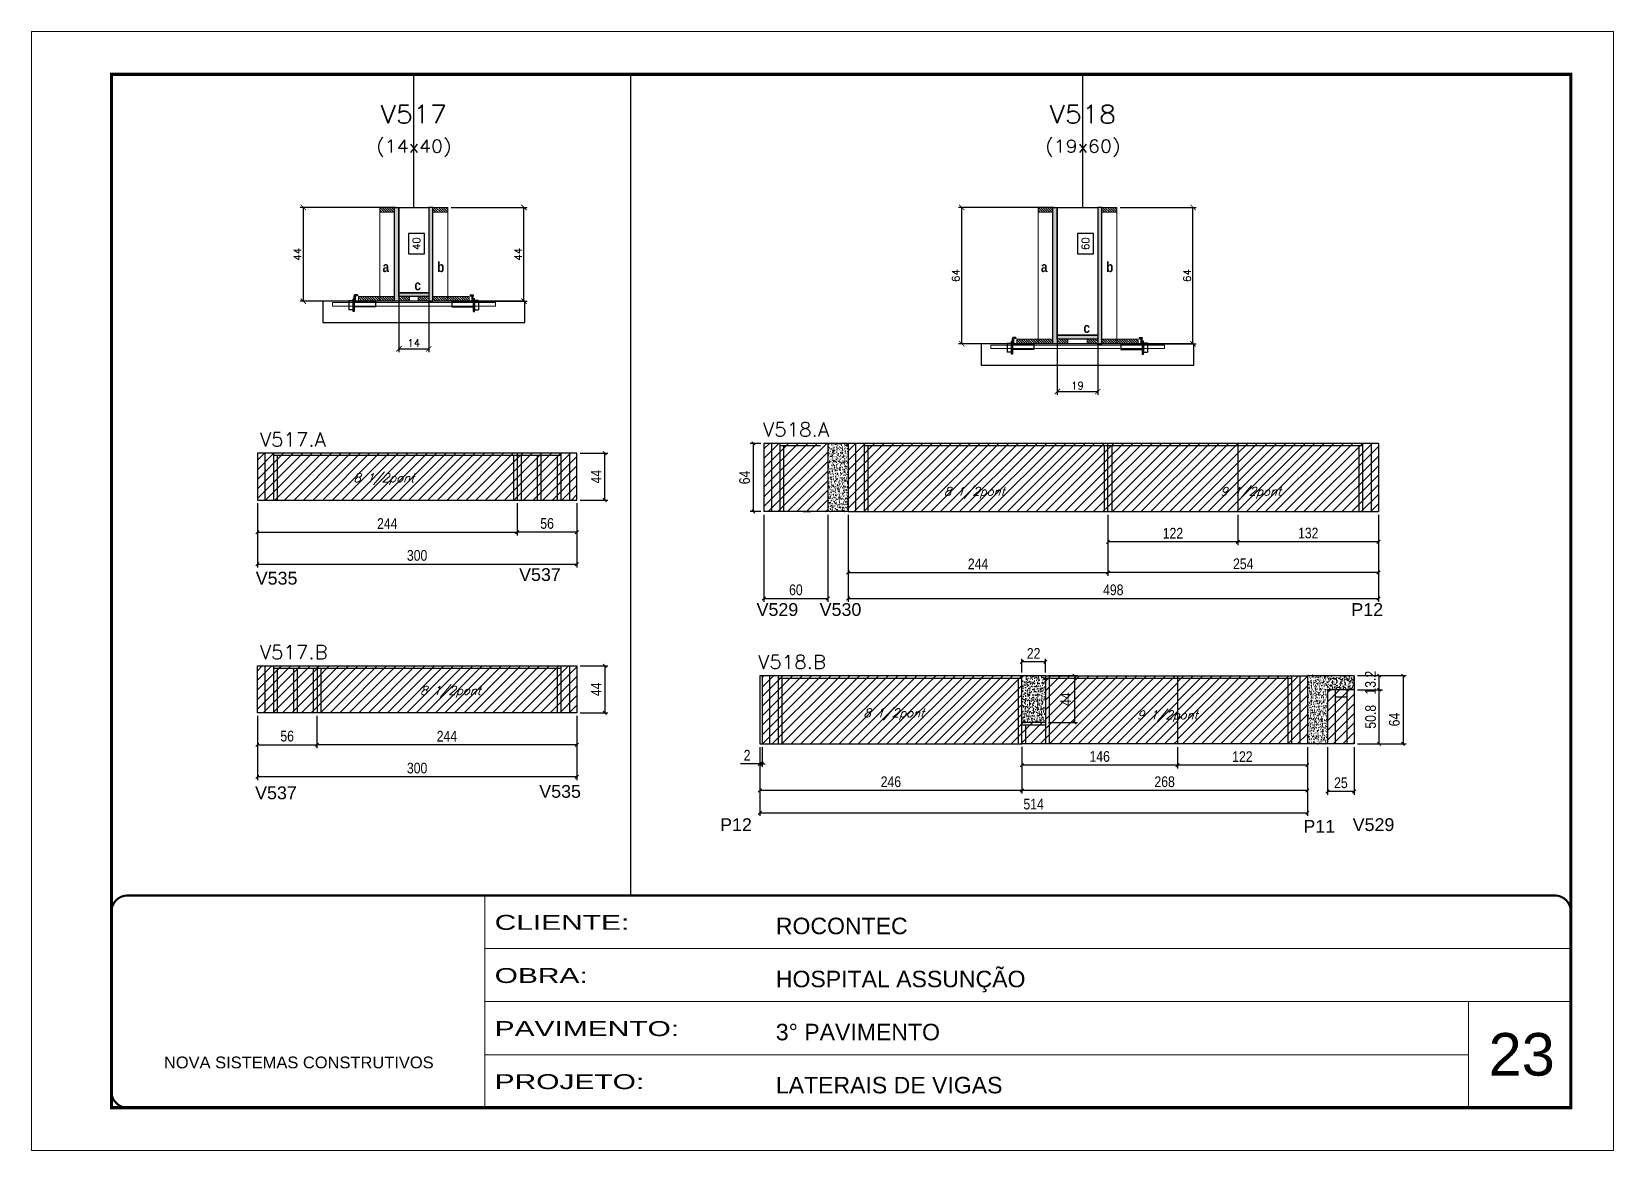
# Model space of a CAD drawing. Extents: x -21493 to -15213, y -12134 to 11887.
# Drawn here: x -18310 to -16825, y 5094 to 6144 of the extents above; entities that cross this region are included whole.
import ezdxf
from ezdxf.enums import TextEntityAlignment as Align

# ---------------------------------------------------------------- set-up
doc = ezdxf.new("R2010")
doc.units = 0
for name, pattern in [('CONTINUO', [0]), ('DASHED', [0.75, 0.5, -0.25]), ('HIDDEN', [0.375, 0.25, -0.125])]:
    doc.linetypes.add(name, pattern=pattern)
for name, color, linetype in [('5', 5, 'Continuous'), ('barrote', 251, 'Continuous'), ('COTA', 241, 'Continuous'), ('Cota Seção (2x)', 4, 'Continuous'), ('detalhes', 4, 'Continuous'), ('Painéis', 200, 'Continuous'), ('presilha', 1, 'Continuous'), ('Reaproveitamento', 251, 'Continuous'), ('SARR_2.2x7', 40, 'Continuous'), ('SARR_3.5x7', 81, 'Continuous'), ('texto', 7, 'Continuous'), ('Texto de Titulo', 7, 'Continuous'), ('Texto Qtd Sarr', 242, 'Continuous')]:
    doc.layers.add(name, color=color, linetype=linetype)
for name, color, linetype, lineweight in [('CARIMBO', 255, 'Continuous', 9), ('CONCRETO', 251, 'Continuous', 25), ('Folhas', 255, 'Continuous', 9), ('Hachura', 251, 'Continuous', 9), ('Madeira', 126, 'Continuous', 18), ('SARRAFO DE PRESSAO', 251, 'DASHED', 9), ('SCO-___-LAJ', 2, 'Continuous', 0), ('Texto Seção', 7, 'Continuous', 15)]:
    doc.layers.add(name, color=color, linetype=linetype, lineweight=lineweight)
doc.styles.add('ARIAL', font='arial.ttf')
doc.styles.add('COTA TECNICA', font='techl___.ttf', dxfattribs={"height": 10})
doc.styles.add('REGUA-120', font='ROMANS.shx', dxfattribs={"height": 15})
doc.styles.add('Romans', font='romans.shx')
doc.styles.get("Standard").update_dxf_attribs({"font": 'arial.ttf'})
doc.styles.add('TECNICA', font='techb___.ttf', dxfattribs={"height": 10})
doc.styles.add('Tecnologia', font='')
doc.styles.get('Tecnologia').set_extended_font_data('Forgotten Futurist')
doc.dimstyles.new('Cota Seção (2x)', dxfattribs={"dimtxt": 7, "dimasz": 5, "dimexe": 3, "dimexo": 3, "dimgap": 2, "dimtad": 3, "dimdec": 1, "dimlfac": 0.5, "dimzin": 12, "dimdsep": 46, "dimtxsty": 'Romans', "dimblk": 'ARCHTICK', "dimcen": 0, "dimclrd": 4, "dimclre": 4, "dimclrt": 1, "dimadec": 1, "dimazin": 3, "dimtfac": 1, "dimtdec": 1, "dimtmove": 0, "dimatfit": 3, "dimldrblk": 'OBLIQUE', "dimfxl": 1, "dimtolj": 1, "dimtzin": 12, "dimarcsym": 0})
doc.dimstyles.new('Cota Seção interna', dxfattribs={"dimtxt": 7, "dimasz": 6, "dimexe": 0.18, "dimexo": 2, "dimgap": -4, "dimtad": 3, "dimdec": 1, "dimlfac": 0.5, "dimzin": 12, "dimdsep": 46, "dimtxsty": 'Romans', "dimblk": 'ARCHTICK', "dimcen": 0.09, "dimse1": 1, "dimse2": 1, "dimsd1": 1, "dimsd2": 1, "dimclrd": 180, "dimclre": 5, "dimclrt": 1, "dimadec": 0, "dimazin": 3, "dimtfac": 1, "dimtdec": 1, "dimtofl": 0, "dimtmove": 0, "dimatfit": 3, "dimldrblk": 'ARCHTICK', "dimfxl": 1, "dimtolj": 1, "dimtzin": 0, "dimarcsym": 0})
doc.dimstyles.new('PAINEL', dxfattribs={"dimtxt": 10, "dimasz": 3, "dimexe": 3, "dimexo": 3, "dimgap": 3, "dimtad": 1, "dimdec": 1, "dimzin": 12, "dimdsep": 46, "dimtxsty": 'COTA TECNICA', "dimblk1": 'OBLIQUE', "dimblk2": 'OBLIQUE', "dimsah": 1, "dimcen": 0.9, "dimclrd": 4, "dimclre": 4, "dimclrt": 240, "dimadec": 1, "dimazin": 3, "dimtfac": 1, "dimtdec": 1, "dimtmove": 0, "dimatfit": 3, "dimfxl": 1, "dimtolj": 1, "dimtzin": 12, "dimarcsym": 0})
pattern_1 = [(50, (-148235.572, -26456.5166), (5.46554007, -0.47817257), [0.5715, -6.2865]), (355, (-148235.572, -26456.5166), (-1.05730264, 5.73170536), [0.4572, -5.02921753]), (100.4514447, (-148235.1165, -26456.5564), (4.40823741, 5.25353256), [0.48570026, -5.34270734]), (46.1842, (-148235.572, -26454.9926), (8.13237123, -1.26126984), [0.85725, -9.42975]), (96.6355576, (-148234.894, -26455.098), (7.122124, 7.42278374), [0.7285507, -8.01406824]), (351.184151, (-148235.572, -26454.9926), (7.122124, 7.42278374), [0.685799, -7.54379196]), (21, (-148234.81, -26455.3736), (4.54843174, -3.06795595), [0.5715, -6.2865]), (326, (-148234.81, -26455.3736), (1.85406085, 5.52563898), [0.4572, -5.0292]), (71.451445, (-148234.431, -26455.629), (6.40249258, 2.45768307), [0.48570026, -5.34269813]), (37.5, (-148235.572, -26456.5166), (0.092658098, 2.536651166), [0, -4.96824, 0, -5.1054, 0, -5.04825]), (7.5, (-148235.572, -26456.5166), (2.004589875, 3.005417245), [0, -2.91084, 0, -4.85394, 0, -1.92405]), (327.5, (-148237.2712, -26456.5166), (4.067717855, -0.17186232), [0, -1.905, 0, -5.9436, 0, -7.8867]), (317.5, (-148238.0332, -26456.5166), (4.44387544, 0.76279473), [0, -2.4765, 0, -3.94716, 0, -5.6007])]
pattern_2 = [(315, (4981.4862, -2338.2851), (1.12253202, 1.12253202), [])]
pattern_3 = [(315, (4991.4862, -2338.2851), (1.12253202, 1.12253202), [])]
pattern_4 = [(315, (5609.5861, -2378.2851), (1.12253202, 1.12253202), [])]
pattern_5 = [(315, (5609.5861, -2451.8851), (1.12253202, 1.12253202), [])]
pattern_6 = [(45, (-155447.1976, -26044.2673), (-4.49012806, 4.49012806), [])]
pattern_7 = [(45, (-155557.014, -26044.2673), (-4.49012806, 4.49012806), [])]
pattern_8 = [(45, (-155586.745, -26044.2673), (-4.49012806, 4.49012806), [])]

msp = doc.modelspace()

# ---------------------------------------------------------------- texts
at = {"layer": '5', "linetype": 'Continuous'}
for s, rotation, p in [('V535', 0.00004, (-18099.5, 5625.38)), ('V537', 0.00004, (-17852.23, 5628.76)), ('V529', 359.99996, (-17629.33, 5595.98)), ('V530', 359.99996, (-17570.08, 5595.98)), ('P12', 359.99996, (-17070.91, 5595.98)), ('V537', 0.00004, (-18100.09, 5423.94)), ('V535', 0.00004, (-17833.33, 5425.28)), ('P12', 359.99996, (-17663.54, 5394.02)), ('V529', 359.99996, (-17069.66, 5394.07)), ('P11', 359.99996, (-17115.94, 5392.47))]:
    msp.add_text(s, height=12, rotation=rotation, dxfattribs=at).set_placement(p)
at = {"layer": 'CARIMBO', "style": 'ARIAL'}
msp.add_text('23', height=40, dxfattribs=at).set_placement((-16942.05, 5164.5))
at = {"layer": 'detalhes', "style": 'TECNICA'}
for s, p in [('a', (-17980.44, 5918.69)), ('b', (-17929.2, 5918.68)), ('a', (-17362.34, 5918.69)), ('b', (-17301.1, 5918.68)), ('c', (-17950.53, 5901.59)), ('c', (-17322.43, 5861.59))]:
    msp.add_text(s, height=9.6, dxfattribs=at).set_placement(p)
at = {"layer": 'texto', "color": 2, "char_height": 8, "attachment_point": 5, "style": 'Romans'}
for s, insert in [('{\\Q19;\\C256;8 1/2pont}', (-17979.24, 5724.3)), ('{\\Q19;\\C256;8 1/2pont}', (-17424.89, 5711.52)), ('{\\Q19;\\C256;9 1/2pont}', (-17165.37, 5711.52)), ('{\\Q19;\\C256;8 1/2pont}', (-17916.66, 5524.7)), ('{\\Q19;\\C256;8 1/2pont}', (-17500.46, 5503.6)), ('{\\Q19;\\C256;9 1/2pont}', (-17243.61, 5501.76))]:
    msp.add_mtext(s, dxfattribs=dict(at, insert=insert))
at = {"layer": 'Texto Seção', "style": 'REGUA-120', "width": 1.05}
for s, p in [('V518.A', (-17623.29, 5764.49)), ('V517.A', (-18095.74, 5755.03)), ('V517.B', (-18095.74, 5555.43)), ('V518.B', (-17627.91, 5546.24))]:
    msp.add_text(s, height=13, dxfattribs=at).set_placement(p)

# ---------------------------------------------------------------- blocks, each defined once
blk = doc.blocks.new('_Oblique')
at = {"color": 0, "linetype": 'ByBlock', "lineweight": -2}
blk.add_line((-0.5, -0.5), (0.5, 0.5), dxfattribs=at)
blk = doc.blocks.new('*D143')
at = {"layer": 'COTA', "color": 4, "linetype": 'ByBlock', "lineweight": -2, "transparency": 16777216}
for p, q in [((-18098, 5701.7), (-18098, 5641.5)), ((-17798, 5701.7), (-17798, 5641.5)), ((-18098, 5644.5), (-17798, 5644.5))]:
    blk.add_line(p, q, dxfattribs=at)
at = {"layer": 'Defpoints', "color": 0, "linetype": 'ByBlock', "transparency": 16777216}
for p in [(-18098, 5704.7), (-17798, 5704.7), (-17798, 5644.5)]:
    blk.add_point(p, dxfattribs=at)
at = {"layer": 'COTA', "color": 4, "linetype": 'ByBlock', "lineweight": -2, "transparency": 16777216, "xscale": 3, "yscale": 3, "zscale": 3, "rotation": 180}
blk.add_blockref('_Oblique', (-18098, 5644.5), dxfattribs=at)
at = {"layer": 'COTA', "color": 4, "linetype": 'ByBlock', "lineweight": -2, "transparency": 16777216, "xscale": 3, "yscale": 3, "zscale": 3}
blk.add_blockref('_Oblique', (-17798, 5644.5), dxfattribs=at)
at = {"layer": 'COTA', "color": 240, "linetype": 'ByBlock', "transparency": 16777216, "insert": (-17948, 5652.7), "char_height": 10, "attachment_point": 5, "style": 'COTA TECNICA'}
blk.add_mtext('\\A1;300', dxfattribs=at)
blk = doc.blocks.new('*D144')
at = {"layer": 'COTA', "color": 4, "linetype": 'ByBlock', "lineweight": -2, "transparency": 16777216}
for p, q in [((-18098, 5701.7), (-18098, 5671.6)), ((-17854, 5701.7), (-17854, 5671.6)), ((-18098, 5674.6), (-17854, 5674.6))]:
    blk.add_line(p, q, dxfattribs=at)
at = {"layer": 'Defpoints', "color": 0, "linetype": 'ByBlock', "transparency": 16777216}
for p in [(-18098, 5704.7), (-17854, 5704.7), (-17854, 5674.6)]:
    blk.add_point(p, dxfattribs=at)
at = {"layer": 'COTA', "color": 4, "linetype": 'ByBlock', "lineweight": -2, "transparency": 16777216, "xscale": 3, "yscale": 3, "zscale": 3, "rotation": 180}
blk.add_blockref('_Oblique', (-18098, 5674.6), dxfattribs=at)
at = {"layer": 'COTA', "color": 4, "linetype": 'ByBlock', "lineweight": -2, "transparency": 16777216, "xscale": 3, "yscale": 3, "zscale": 3}
blk.add_blockref('_Oblique', (-17854, 5674.6), dxfattribs=at)
at = {"layer": 'COTA', "color": 240, "linetype": 'ByBlock', "transparency": 16777216, "insert": (-17976, 5682.7), "char_height": 10, "attachment_point": 5, "style": 'COTA TECNICA'}
blk.add_mtext('\\A1;244', dxfattribs=at)
blk = doc.blocks.new('*D145')
at = {"layer": 'COTA', "color": 4, "linetype": 'ByBlock', "lineweight": -2, "transparency": 16777216}
for p, q in [((-17854, 5701.7), (-17854, 5671.6)), ((-17798, 5701.7), (-17798, 5671.6)), ((-17798, 5674.6), (-17854, 5674.6))]:
    blk.add_line(p, q, dxfattribs=at)
at = {"layer": 'Defpoints', "color": 0, "linetype": 'ByBlock', "transparency": 16777216}
for p in [(-17854, 5704.7), (-17798, 5704.7), (-17854, 5674.6)]:
    blk.add_point(p, dxfattribs=at)
at = {"layer": 'COTA', "color": 4, "linetype": 'ByBlock', "lineweight": -2, "transparency": 16777216, "xscale": 3, "yscale": 3, "zscale": 3, "rotation": 180}
blk.add_blockref('_Oblique', (-17854, 5674.6), dxfattribs=at)
at = {"layer": 'COTA', "color": 4, "linetype": 'ByBlock', "lineweight": -2, "transparency": 16777216, "xscale": 3, "yscale": 3, "zscale": 3}
blk.add_blockref('_Oblique', (-17798, 5674.6), dxfattribs=at)
at = {"layer": 'COTA', "color": 240, "linetype": 'ByBlock', "transparency": 16777216, "insert": (-17826, 5682.7), "char_height": 10, "attachment_point": 5, "style": 'COTA TECNICA'}
blk.add_mtext('\\A1;56', dxfattribs=at)
blk = doc.blocks.new('*D146')
at = {"layer": 'COTA', "color": 4, "linetype": 'ByBlock', "lineweight": -2, "transparency": 16777216}
for p, q in [((-17795, 5748.7), (-17768.8, 5748.7)), ((-17771.8, 5704.7), (-17771.8, 5748.7)), ((-17795, 5704.7), (-17768.8, 5704.7))]:
    blk.add_line(p, q, dxfattribs=at)
at = {"layer": 'Defpoints', "color": 0, "linetype": 'ByBlock', "transparency": 16777216}
for p in [(-17798, 5748.7), (-17771.8, 5748.7), (-17798, 5704.7)]:
    blk.add_point(p, dxfattribs=at)
at = {"layer": 'COTA', "color": 4, "linetype": 'ByBlock', "lineweight": -2, "transparency": 16777216, "xscale": 3, "yscale": 3, "zscale": 3}
for p, rotation in [((-17771.8, 5748.7), 90), ((-17771.8, 5704.7), 270)]:
    blk.add_blockref('_Oblique', p, dxfattribs=dict(at, rotation=rotation))
at = {"layer": 'COTA', "color": 240, "linetype": 'ByBlock', "transparency": 16777216, "insert": (-17779.9, 5726.7), "char_height": 10, "attachment_point": 5, "rotation": 90, "style": 'COTA TECNICA'}
blk.add_mtext('\\A1;44', dxfattribs=at)
blk = doc.blocks.new('*D147')
at = {"layer": 'COTA', "color": 4, "linetype": 'ByBlock', "lineweight": -2, "transparency": 16777216}
for p, q in [((-18098, 5502.1), (-18098, 5441.9)), ((-17798, 5502.1), (-17798, 5441.9)), ((-17798, 5444.9), (-18098, 5444.9))]:
    blk.add_line(p, q, dxfattribs=at)
at = {"layer": 'Defpoints', "color": 0, "linetype": 'ByBlock', "transparency": 16777216}
for p in [(-18098, 5505.1), (-17798, 5505.1), (-18098, 5444.9)]:
    blk.add_point(p, dxfattribs=at)
at = {"layer": 'COTA', "color": 4, "linetype": 'ByBlock', "lineweight": -2, "transparency": 16777216, "xscale": 3, "yscale": 3, "zscale": 3, "rotation": 180}
blk.add_blockref('_Oblique', (-18098, 5444.9), dxfattribs=at)
at = {"layer": 'COTA', "color": 4, "linetype": 'ByBlock', "lineweight": -2, "transparency": 16777216, "xscale": 3, "yscale": 3, "zscale": 3}
blk.add_blockref('_Oblique', (-17798, 5444.9), dxfattribs=at)
at = {"layer": 'COTA', "color": 240, "linetype": 'ByBlock', "transparency": 16777216, "insert": (-17948, 5453.1), "char_height": 10, "attachment_point": 5, "style": 'COTA TECNICA'}
blk.add_mtext('\\A1;300', dxfattribs=at)
blk = doc.blocks.new('*D148')
at = {"layer": 'COTA', "color": 4, "linetype": 'ByBlock', "lineweight": -2, "transparency": 16777216}
for p, q in [((-18042, 5502.1), (-18042, 5472)), ((-17798, 5502.1), (-17798, 5472)), ((-17798, 5475), (-18042, 5475))]:
    blk.add_line(p, q, dxfattribs=at)
at = {"layer": 'Defpoints', "color": 0, "linetype": 'ByBlock', "transparency": 16777216}
for p in [(-18042, 5505.1), (-17798, 5505.1), (-18042, 5475)]:
    blk.add_point(p, dxfattribs=at)
at = {"layer": 'COTA', "color": 4, "linetype": 'ByBlock', "lineweight": -2, "transparency": 16777216, "xscale": 3, "yscale": 3, "zscale": 3, "rotation": 180}
blk.add_blockref('_Oblique', (-18042, 5475), dxfattribs=at)
at = {"layer": 'COTA', "color": 4, "linetype": 'ByBlock', "lineweight": -2, "transparency": 16777216, "xscale": 3, "yscale": 3, "zscale": 3}
blk.add_blockref('_Oblique', (-17798, 5475), dxfattribs=at)
at = {"layer": 'COTA', "color": 240, "linetype": 'ByBlock', "transparency": 16777216, "insert": (-17920, 5483.1), "char_height": 10, "attachment_point": 5, "style": 'COTA TECNICA'}
blk.add_mtext('\\A1;244', dxfattribs=at)
blk = doc.blocks.new('*D149')
at = {"layer": 'COTA', "color": 4, "linetype": 'ByBlock', "lineweight": -2, "transparency": 16777216}
for p, q in [((-18098, 5502.1), (-18098, 5472)), ((-18042, 5502.1), (-18042, 5472)), ((-18098, 5475), (-18042, 5475))]:
    blk.add_line(p, q, dxfattribs=at)
at = {"layer": 'Defpoints', "color": 0, "linetype": 'ByBlock', "transparency": 16777216}
for p in [(-18098, 5505.1), (-18042, 5505.1), (-18042, 5475)]:
    blk.add_point(p, dxfattribs=at)
at = {"layer": 'COTA', "color": 4, "linetype": 'ByBlock', "lineweight": -2, "transparency": 16777216, "xscale": 3, "yscale": 3, "zscale": 3, "rotation": 180}
blk.add_blockref('_Oblique', (-18098, 5475), dxfattribs=at)
at = {"layer": 'COTA', "color": 4, "linetype": 'ByBlock', "lineweight": -2, "transparency": 16777216, "xscale": 3, "yscale": 3, "zscale": 3}
blk.add_blockref('_Oblique', (-18042, 5475), dxfattribs=at)
at = {"layer": 'COTA', "color": 240, "linetype": 'ByBlock', "transparency": 16777216, "insert": (-18070, 5483.1), "char_height": 10, "attachment_point": 5, "style": 'COTA TECNICA'}
blk.add_mtext('\\A1;56', dxfattribs=at)
blk = doc.blocks.new('*D150')
at = {"layer": 'COTA', "color": 4, "linetype": 'ByBlock', "lineweight": -2, "transparency": 16777216}
for p, q in [((-17795, 5549.1), (-17768.8, 5549.1)), ((-17771.8, 5549.1), (-17771.8, 5505.1)), ((-17795, 5505.1), (-17768.8, 5505.1))]:
    blk.add_line(p, q, dxfattribs=at)
at = {"layer": 'Defpoints', "color": 0, "linetype": 'ByBlock', "transparency": 16777216}
for p in [(-17798, 5549.1), (-17798, 5505.1), (-17771.8, 5505.1)]:
    blk.add_point(p, dxfattribs=at)
at = {"layer": 'COTA', "color": 4, "linetype": 'ByBlock', "lineweight": -2, "transparency": 16777216, "xscale": 3, "yscale": 3, "zscale": 3}
for p, rotation in [((-17771.8, 5549.1), 90), ((-17771.8, 5505.1), 270)]:
    blk.add_blockref('_Oblique', p, dxfattribs=dict(at, rotation=rotation))
at = {"layer": 'COTA', "color": 240, "linetype": 'ByBlock', "transparency": 16777216, "insert": (-17779.9, 5527.1), "char_height": 10, "attachment_point": 5, "rotation": 90, "style": 'COTA TECNICA'}
blk.add_mtext('\\A1;44', dxfattribs=at)
blk = doc.blocks.new('_ArchTick')
at = {"color": 0, "linetype": 'ByBlock', "const_width": 0.15}
blk.add_lwpolyline([(-0.5, -0.5), (0.5, 0.5)], dxfattribs=at)
blk = doc.blocks.new('*D151')
at = {"layer": 'COTA', "color": 4, "lineweight": -2, "transparency": 16777216}
for p, q in [((-17968.1, 5979.4), (-18057.8, 5979.4)), ((-18054.8, 5891.4), (-18054.8, 5979.4)), ((-18006.1, 5891.4), (-18057.8, 5891.4))]:
    blk.add_line(p, q, dxfattribs=at)
at = {"layer": 'Defpoints', "color": 0, "transparency": 16777216}
for p in [(-18054.8, 5979.4), (-17965.1, 5979.4), (-18003.1, 5891.4)]:
    blk.add_point(p, dxfattribs=at)
at = {"layer": 'COTA', "color": 4, "lineweight": -2, "transparency": 16777216, "xscale": 5, "yscale": 5, "zscale": 5}
for p, rotation in [((-18054.8, 5979.4), 90), ((-18054.8, 5891.4), 270)]:
    blk.add_blockref('_ArchTick', p, dxfattribs=dict(at, rotation=rotation))
at = {"layer": 'COTA', "color": 1, "transparency": 16777216, "insert": (-18060.3, 5935.4), "char_height": 7, "attachment_point": 5, "rotation": 90, "style": 'Romans'}
blk.add_mtext('\\A1;44', dxfattribs=at)
blk = doc.blocks.new('*D152')
at = {"layer": 'COTA', "color": 4, "lineweight": -2, "transparency": 16777216}
for p, q in [((-17916.1, 5979.4), (-17844.7, 5979.4)), ((-17847.7, 5891.4), (-17847.7, 5979.4)), ((-17896.1, 5891.4), (-17844.7, 5891.4))]:
    blk.add_line(p, q, dxfattribs=at)
at = {"layer": 'Defpoints', "color": 0, "transparency": 16777216}
for p in [(-17919.1, 5979.4), (-17847.7, 5979.4), (-17899.1, 5891.4)]:
    blk.add_point(p, dxfattribs=at)
at = {"layer": 'COTA', "color": 4, "lineweight": -2, "transparency": 16777216, "xscale": 5, "yscale": 5, "zscale": 5}
for p, rotation in [((-17847.7, 5979.4), 90), ((-17847.7, 5891.4), 270)]:
    blk.add_blockref('_ArchTick', p, dxfattribs=dict(at, rotation=rotation))
at = {"layer": 'COTA', "color": 1, "transparency": 16777216, "insert": (-17853.2, 5935.4), "char_height": 7, "attachment_point": 5, "rotation": 90, "style": 'Romans'}
blk.add_mtext('\\A1;44', dxfattribs=at)
blk = doc.blocks.new('*D153')
at = {"layer": 'Cota Seção (2x)', "color": 180, "lineweight": -2, "transparency": 16777216}
for p, q in [((-17941.1, 5955), (-17956.1, 5955)), ((-17956.1, 5955), (-17956.1, 5935.7)), ((-17941.1, 5935.7), (-17941.1, 5955)), ((-17956.1, 5935.7), (-17941.1, 5935.7))]:
    blk.add_line(p, q, dxfattribs=at)
at = {"layer": 'Defpoints', "color": 0, "transparency": 16777216}
for p in [(-17937.1, 5979.4), (-17937.1, 5979.4), (-17937.1, 5899.4)]:
    blk.add_point(p, dxfattribs=at)
at = {"layer": 'Cota Seção (2x)', "color": 1, "transparency": 16777216, "insert": (-17948.6, 5945.4), "char_height": 7, "attachment_point": 5, "rotation": 90, "style": 'Romans'}
blk.add_mtext('\\A1;40', dxfattribs=at)
blk = doc.blocks.new('titulo1')
at = {"layer": 'Defpoints', "color": 252, "linetype": 'HIDDEN', "ltscale": 2}
blk.add_line((0, 0), (0, 125), dxfattribs=at)
at = {"layer": 'Defpoints', "style": 'Romans', "oblique": 15}
blk.add_attdef('FOLHA', text='', height=10, dxfattribs=at).set_placement((0, 15.6), align=Align.MIDDLE_CENTER)
at = {"layer": 'Texto Qtd Sarr', "color": 3, "style": 'Romans', "oblique": 15}
for tag, height, p in [('TITULO', 17, (0, 71.4)), ('SEÇÃO', 12, (0, 41.5))]:
    blk.add_attdef(tag, text='', height=height, dxfattribs=at).set_placement(p, align=Align.MIDDLE_CENTER)
blk = doc.blocks.new('PRESILHA METÁLICA 1')
at = {"layer": 'presilha'}
for p, q in [((0, 13), (6, 13)), ((0, 13), (0, 0)), ((6, 0), (0, 0)), ((6, 15.5), (7.5, 15.5)), ((6, -2.5), (6, 15.5)), ((6, 13), (6, 0)), ((7.5, 10.6), (7.5, 19.9)), ((7.5, 15.5), (7.5, -2.5)), ((37.5, 4.1), (7.5, 4.1)), ((12, 21), (8.6, 21)), ((9, 11.6), (9, 18.9)), ((12, 19.5), (9.6, 19.5)), ((37.5, 11), (9.6, 11)), ((12, 21), (12, 19.5)), ((37.5, 11), (37.5, 4.1)), ((7.5, -2.5), (6, -2.5))]:
    blk.add_line(p, q, dxfattribs=at)
for centre, radius, start, end in [((8.6, 19.9), 1.14, 90, 180), ((9.6, 18.9), 0.57, 90, 180), ((9.6, 11.6), 0.57, 180, 270)]:
    blk.add_arc(centre, radius, start, end, dxfattribs=at)
blk = doc.blocks.new('*D154')
at = {"layer": 'COTA', "color": 4, "lineweight": -2, "transparency": 16777216}
for p, q in [((-17965.1, 5892.8), (-17965.1, 5843.6)), ((-17937.1, 5892.8), (-17937.1, 5843.6)), ((-17965.1, 5846.6), (-17937.1, 5846.6))]:
    blk.add_line(p, q, dxfattribs=at)
at = {"layer": 'Defpoints', "color": 0, "transparency": 16777216}
for p in [(-17965.1, 5895.8), (-17937.1, 5895.8), (-17937.1, 5846.6)]:
    blk.add_point(p, dxfattribs=at)
at = {"layer": 'COTA', "color": 4, "lineweight": -2, "transparency": 16777216, "xscale": 5, "yscale": 5, "zscale": 5, "rotation": 180}
blk.add_blockref('_ArchTick', (-17965.1, 5846.6), dxfattribs=at)
at = {"layer": 'COTA', "color": 4, "lineweight": -2, "transparency": 16777216, "xscale": 5, "yscale": 5, "zscale": 5}
blk.add_blockref('_ArchTick', (-17937.1, 5846.6), dxfattribs=at)
at = {"layer": 'COTA', "color": 1, "transparency": 16777216, "insert": (-17951.1, 5852.1), "char_height": 7, "attachment_point": 5, "style": 'Romans'}
blk.add_mtext('\\A1;14', dxfattribs=at)
blk = doc.blocks.new('*D155')
at = {"layer": 'COTA', "color": 4, "linetype": 'ByBlock', "lineweight": -2, "transparency": 16777216}
for p, q in [((-17380.2, 5542.9), (-17380.2, 5555.8)), ((-17358.2, 5542.9), (-17358.2, 5555.8)), ((-17358.2, 5552.8), (-17380.2, 5552.8))]:
    blk.add_line(p, q, dxfattribs=at)
at = {"layer": 'Defpoints', "color": 0, "linetype": 'ByBlock', "transparency": 16777216}
for p in [(-17380.2, 5552.8), (-17380.2, 5539.9), (-17358.2, 5539.9)]:
    blk.add_point(p, dxfattribs=at)
at = {"layer": 'COTA', "color": 4, "linetype": 'ByBlock', "lineweight": -2, "transparency": 16777216, "xscale": 3, "yscale": 3, "zscale": 3, "rotation": 180}
blk.add_blockref('_Oblique', (-17380.2, 5552.8), dxfattribs=at)
at = {"layer": 'COTA', "color": 4, "linetype": 'ByBlock', "lineweight": -2, "transparency": 16777216, "xscale": 3, "yscale": 3, "zscale": 3}
blk.add_blockref('_Oblique', (-17358.2, 5552.8), dxfattribs=at)
at = {"layer": 'COTA', "color": 240, "linetype": 'ByBlock', "transparency": 16777216, "insert": (-17369.2, 5560.8), "char_height": 10, "attachment_point": 5, "style": 'COTA TECNICA'}
blk.add_mtext('\\A1;22', dxfattribs=at)
blk = doc.blocks.new('*D156')
at = {"layer": 'COTA', "color": 4, "linetype": 'ByBlock', "lineweight": -2, "transparency": 16777216}
for p, q in [((-17065.2, 5526.7), (-17041.7, 5526.7)), ((-17044.7, 5475.9), (-17044.7, 5526.7)), ((-17065.2, 5475.9), (-17041.7, 5475.9))]:
    blk.add_line(p, q, dxfattribs=at)
at = {"layer": 'Defpoints', "color": 0, "linetype": 'ByBlock', "transparency": 16777216}
for p in [(-17068.2, 5526.7), (-17044.7, 5526.7), (-17068.2, 5475.9)]:
    blk.add_point(p, dxfattribs=at)
at = {"layer": 'COTA', "color": 4, "linetype": 'ByBlock', "lineweight": -2, "transparency": 16777216, "xscale": 3, "yscale": 3, "zscale": 3}
for p, rotation in [((-17044.7, 5526.7), 90), ((-17044.7, 5475.9), 270)]:
    blk.add_blockref('_Oblique', p, dxfattribs=dict(at, rotation=rotation))
at = {"layer": 'COTA', "color": 240, "linetype": 'ByBlock', "transparency": 16777216, "insert": (-17052.8, 5501.3), "char_height": 10, "attachment_point": 5, "rotation": 90, "style": 'COTA TECNICA'}
blk.add_mtext('\\A1;50.8', dxfattribs=at)
blk = doc.blocks.new('*D157')
at = {"layer": 'COTA', "color": 4, "linetype": 'ByBlock', "lineweight": -2, "transparency": 16777216}
for p, q in [((-17093.2, 5472.9), (-17093.2, 5428.2)), ((-17068.2, 5472.9), (-17068.2, 5428.2)), ((-17068.2, 5431.2), (-17093.2, 5431.2))]:
    blk.add_line(p, q, dxfattribs=at)
at = {"layer": 'Defpoints', "color": 0, "linetype": 'ByBlock', "transparency": 16777216}
for p in [(-17093.2, 5475.9), (-17068.2, 5475.9), (-17093.2, 5431.2)]:
    blk.add_point(p, dxfattribs=at)
at = {"layer": 'COTA', "color": 4, "linetype": 'ByBlock', "lineweight": -2, "transparency": 16777216, "xscale": 3, "yscale": 3, "zscale": 3, "rotation": 180}
blk.add_blockref('_Oblique', (-17093.2, 5431.2), dxfattribs=at)
at = {"layer": 'COTA', "color": 4, "linetype": 'ByBlock', "lineweight": -2, "transparency": 16777216, "xscale": 3, "yscale": 3, "zscale": 3}
blk.add_blockref('_Oblique', (-17068.2, 5431.2), dxfattribs=at)
at = {"layer": 'COTA', "color": 240, "linetype": 'ByBlock', "transparency": 16777216, "insert": (-17080.7, 5439.3), "char_height": 10, "attachment_point": 5, "style": 'COTA TECNICA'}
blk.add_mtext('\\A1;25', dxfattribs=at)
blk = doc.blocks.new('*D158')
at = {"layer": 'COTA', "color": 4, "linetype": 'ByBlock', "lineweight": -2, "transparency": 16777216}
for p, q in [((-17065.2, 5539.9), (-17041.7, 5539.9)), ((-17044.7, 5526.7), (-17044.7, 5539.9)), ((-17065.2, 5526.7), (-17041.7, 5526.7))]:
    blk.add_line(p, q, dxfattribs=at)
at = {"layer": 'Defpoints', "color": 0, "linetype": 'ByBlock', "transparency": 16777216}
for p in [(-17068.2, 5539.9), (-17044.7, 5539.9), (-17068.2, 5526.7)]:
    blk.add_point(p, dxfattribs=at)
at = {"layer": 'COTA', "color": 4, "linetype": 'ByBlock', "lineweight": -2, "transparency": 16777216, "xscale": 3, "yscale": 3, "zscale": 3}
for p, rotation in [((-17044.7, 5539.9), 90), ((-17044.7, 5526.7), 270)]:
    blk.add_blockref('_Oblique', p, dxfattribs=dict(at, rotation=rotation))
at = {"layer": 'COTA', "color": 240, "linetype": 'ByBlock', "transparency": 16777216, "insert": (-17052.9, 5533.3), "char_height": 10, "attachment_point": 5, "rotation": 90, "style": 'COTA TECNICA'}
blk.add_mtext('\\A1;13.2', dxfattribs=at)
blk = doc.blocks.new('*D159')
at = {"layer": 'COTA', "color": 4, "linetype": 'ByBlock', "lineweight": -2, "transparency": 16777216}
for p, q in [((-17065.2, 5539.9), (-17019.4, 5539.9)), ((-17022.4, 5539.9), (-17022.4, 5475.9)), ((-17065.2, 5475.9), (-17019.4, 5475.9))]:
    blk.add_line(p, q, dxfattribs=at)
at = {"layer": 'Defpoints', "color": 0, "linetype": 'ByBlock', "transparency": 16777216}
for p in [(-17068.2, 5539.9), (-17068.2, 5475.9), (-17022.4, 5475.9)]:
    blk.add_point(p, dxfattribs=at)
at = {"layer": 'COTA', "color": 4, "linetype": 'ByBlock', "lineweight": -2, "transparency": 16777216, "xscale": 3, "yscale": 3, "zscale": 3}
for p, rotation in [((-17022.4, 5539.9), 90), ((-17022.4, 5475.9), 270)]:
    blk.add_blockref('_Oblique', p, dxfattribs=dict(at, rotation=rotation))
at = {"layer": 'COTA', "color": 240, "linetype": 'ByBlock', "transparency": 16777216, "insert": (-17030.5, 5498.7), "char_height": 10, "attachment_point": 5, "rotation": 90, "style": 'COTA TECNICA'}
blk.add_mtext('\\A1;64', dxfattribs=at)
blk = doc.blocks.new('*D160')
at = {"layer": 'COTA', "color": 4, "linetype": 'ByBlock', "lineweight": -2, "transparency": 16777216}
for p, q in [((-17380.2, 5472.9), (-17380.2, 5429.2)), ((-17112.2, 5472.9), (-17112.2, 5429.2)), ((-17112.2, 5432.2), (-17380.2, 5432.2))]:
    blk.add_line(p, q, dxfattribs=at)
at = {"layer": 'Defpoints', "color": 0, "linetype": 'ByBlock', "transparency": 16777216}
for p in [(-17380.2, 5475.9), (-17112.2, 5475.9), (-17380.2, 5432.2)]:
    blk.add_point(p, dxfattribs=at)
at = {"layer": 'COTA', "color": 4, "linetype": 'ByBlock', "lineweight": -2, "transparency": 16777216, "xscale": 3, "yscale": 3, "zscale": 3, "rotation": 180}
blk.add_blockref('_Oblique', (-17380.2, 5432.2), dxfattribs=at)
at = {"layer": 'COTA', "color": 4, "linetype": 'ByBlock', "lineweight": -2, "transparency": 16777216, "xscale": 3, "yscale": 3, "zscale": 3}
blk.add_blockref('_Oblique', (-17112.2, 5432.2), dxfattribs=at)
at = {"layer": 'COTA', "color": 240, "linetype": 'ByBlock', "transparency": 16777216, "insert": (-17246.2, 5440.3), "char_height": 10, "attachment_point": 5, "style": 'COTA TECNICA'}
blk.add_mtext('\\A1;268', dxfattribs=at)
blk = doc.blocks.new('*D161')
at = {"layer": 'COTA', "color": 4, "linetype": 'ByBlock', "lineweight": -2, "transparency": 16777216}
for p, q in [((-17355.2, 5539.9), (-17327.9, 5539.9)), ((-17330.9, 5539.9), (-17330.9, 5495.9)), ((-17355.2, 5495.9), (-17327.9, 5495.9))]:
    blk.add_line(p, q, dxfattribs=at)
at = {"layer": 'Defpoints', "color": 0, "linetype": 'ByBlock', "transparency": 16777216}
for p in [(-17358.2, 5539.9), (-17358.2, 5495.9), (-17330.9, 5495.9)]:
    blk.add_point(p, dxfattribs=at)
at = {"layer": 'COTA', "color": 4, "linetype": 'ByBlock', "lineweight": -2, "transparency": 16777216, "xscale": 3, "yscale": 3, "zscale": 3}
for p, rotation in [((-17330.9, 5539.9), 90), ((-17330.9, 5495.9), 270)]:
    blk.add_blockref('_Oblique', p, dxfattribs=dict(at, rotation=rotation))
at = {"layer": 'COTA', "color": 240, "linetype": 'ByBlock', "transparency": 16777216, "insert": (-17339, 5517.9), "char_height": 10, "attachment_point": 5, "rotation": 90, "style": 'COTA TECNICA'}
blk.add_mtext('\\A1;44', dxfattribs=at)
blk = doc.blocks.new('*D162')
at = {"layer": 'COTA', "color": 4, "linetype": 'ByBlock', "lineweight": -2, "transparency": 16777216}
for p, q in [((-17626.2, 5472.9), (-17626.2, 5429.2)), ((-17380.2, 5473), (-17380.2, 5429.2)), ((-17380.2, 5432.2), (-17626.2, 5432.2))]:
    blk.add_line(p, q, dxfattribs=at)
at = {"layer": 'Defpoints', "color": 0, "linetype": 'ByBlock', "transparency": 16777216}
for p in [(-17626.2, 5475.9), (-17380.2, 5476), (-17626.2, 5432.2)]:
    blk.add_point(p, dxfattribs=at)
at = {"layer": 'COTA', "color": 4, "linetype": 'ByBlock', "lineweight": -2, "transparency": 16777216, "xscale": 3, "yscale": 3, "zscale": 3, "rotation": 180}
blk.add_blockref('_Oblique', (-17626.2, 5432.2), dxfattribs=at)
at = {"layer": 'COTA', "color": 4, "linetype": 'ByBlock', "lineweight": -2, "transparency": 16777216, "xscale": 3, "yscale": 3, "zscale": 3}
blk.add_blockref('_Oblique', (-17380.2, 5432.2), dxfattribs=at)
at = {"layer": 'COTA', "color": 240, "linetype": 'ByBlock', "transparency": 16777216, "insert": (-17503.2, 5440.3), "char_height": 10, "attachment_point": 5, "style": 'COTA TECNICA'}
blk.add_mtext('\\A1;246', dxfattribs=at)
blk = doc.blocks.new('*D163')
at = {"layer": 'COTA', "color": 4, "linetype": 'ByBlock', "lineweight": -2, "transparency": 16777216}
for p, q in [((-17234.2, 5472.9), (-17234.2, 5452.9)), ((-17112.2, 5472.9), (-17112.2, 5452.9)), ((-17112.2, 5455.9), (-17234.2, 5455.9))]:
    blk.add_line(p, q, dxfattribs=at)
at = {"layer": 'Defpoints', "color": 0, "linetype": 'ByBlock', "transparency": 16777216}
for p in [(-17234.2, 5475.9), (-17112.2, 5475.9), (-17234.2, 5455.9)]:
    blk.add_point(p, dxfattribs=at)
at = {"layer": 'COTA', "color": 4, "linetype": 'ByBlock', "lineweight": -2, "transparency": 16777216, "xscale": 3, "yscale": 3, "zscale": 3, "rotation": 180}
blk.add_blockref('_Oblique', (-17234.2, 5455.9), dxfattribs=at)
at = {"layer": 'COTA', "color": 4, "linetype": 'ByBlock', "lineweight": -2, "transparency": 16777216, "xscale": 3, "yscale": 3, "zscale": 3}
blk.add_blockref('_Oblique', (-17112.2, 5455.9), dxfattribs=at)
at = {"layer": 'COTA', "color": 240, "linetype": 'ByBlock', "transparency": 16777216, "insert": (-17173.2, 5463.9), "char_height": 10, "attachment_point": 5, "style": 'COTA TECNICA'}
blk.add_mtext('\\A1;122', dxfattribs=at)
blk = doc.blocks.new('*D164')
at = {"layer": 'COTA', "color": 4, "linetype": 'ByBlock', "lineweight": -2, "transparency": 16777216}
for p, q in [((-17380.2, 5472.9), (-17380.2, 5452.9)), ((-17234.2, 5472.9), (-17234.2, 5452.9)), ((-17234.2, 5455.9), (-17380.2, 5455.9))]:
    blk.add_line(p, q, dxfattribs=at)
at = {"layer": 'Defpoints', "color": 0, "linetype": 'ByBlock', "transparency": 16777216}
for p in [(-17380.2, 5475.9), (-17234.2, 5475.9), (-17380.2, 5455.9)]:
    blk.add_point(p, dxfattribs=at)
at = {"layer": 'COTA', "color": 4, "linetype": 'ByBlock', "lineweight": -2, "transparency": 16777216, "xscale": 3, "yscale": 3, "zscale": 3, "rotation": 180}
blk.add_blockref('_Oblique', (-17380.2, 5455.9), dxfattribs=at)
at = {"layer": 'COTA', "color": 4, "linetype": 'ByBlock', "lineweight": -2, "transparency": 16777216, "xscale": 3, "yscale": 3, "zscale": 3}
blk.add_blockref('_Oblique', (-17234.2, 5455.9), dxfattribs=at)
at = {"layer": 'COTA', "color": 240, "linetype": 'ByBlock', "transparency": 16777216, "insert": (-17307.2, 5464), "char_height": 10, "attachment_point": 5, "style": 'COTA TECNICA'}
blk.add_mtext('\\A1;146', dxfattribs=at)
blk = doc.blocks.new('*D177')
at = {"layer": 'COTA', "color": 4, "linetype": 'ByBlock', "lineweight": -2, "transparency": 16777216}
for p, q in [((-17625.4, 5757.9), (-17635.4, 5757.9)), ((-17632.4, 5757.9), (-17632.4, 5693.9)), ((-17625.4, 5693.9), (-17635.4, 5693.9))]:
    blk.add_line(p, q, dxfattribs=at)
at = {"layer": 'Defpoints', "color": 0, "linetype": 'ByBlock', "transparency": 16777216}
for p in [(-17622.4, 5757.9), (-17632.4, 5693.9), (-17622.4, 5693.9)]:
    blk.add_point(p, dxfattribs=at)
at = {"layer": 'COTA', "color": 4, "linetype": 'ByBlock', "lineweight": -2, "transparency": 16777216, "xscale": 3, "yscale": 3, "zscale": 3}
for p, rotation in [((-17632.4, 5757.9), 90), ((-17632.4, 5693.9), 270)]:
    blk.add_blockref('_Oblique', p, dxfattribs=dict(at, rotation=rotation))
at = {"layer": 'COTA', "color": 240, "linetype": 'ByBlock', "transparency": 16777216, "insert": (-17640.5, 5725.9), "char_height": 10, "attachment_point": 5, "rotation": 90, "style": 'COTA TECNICA'}
blk.add_mtext('\\A1;64', dxfattribs=at)
blk = doc.blocks.new('*D178')
at = {"layer": 'COTA', "color": 4, "linetype": 'ByBlock', "lineweight": -2, "transparency": 16777216}
for p, q in [((-17622.4, 5690.9), (-17622.4, 5609.3)), ((-17562.4, 5690.9), (-17562.4, 5609.3)), ((-17622.4, 5612.3), (-17562.4, 5612.3))]:
    blk.add_line(p, q, dxfattribs=at)
at = {"layer": 'Defpoints', "color": 0, "linetype": 'ByBlock', "transparency": 16777216}
for p in [(-17622.4, 5693.9), (-17562.4, 5693.9), (-17562.4, 5612.3)]:
    blk.add_point(p, dxfattribs=at)
at = {"layer": 'COTA', "color": 4, "linetype": 'ByBlock', "lineweight": -2, "transparency": 16777216, "xscale": 3, "yscale": 3, "zscale": 3, "rotation": 180}
blk.add_blockref('_Oblique', (-17622.4, 5612.3), dxfattribs=at)
at = {"layer": 'COTA', "color": 4, "linetype": 'ByBlock', "lineweight": -2, "transparency": 16777216, "xscale": 3, "yscale": 3, "zscale": 3}
blk.add_blockref('_Oblique', (-17562.4, 5612.3), dxfattribs=at)
at = {"layer": 'COTA', "color": 240, "linetype": 'ByBlock', "transparency": 16777216, "insert": (-17592.4, 5620.4), "char_height": 10, "attachment_point": 5, "style": 'COTA TECNICA'}
blk.add_mtext('\\A1;60', dxfattribs=at)
blk = doc.blocks.new('*D179')
at = {"layer": 'COTA', "color": 4, "linetype": 'ByBlock', "lineweight": -2, "transparency": 16777216}
for p, q in [((-17543.4, 5690.9), (-17543.4, 5633.7)), ((-17299.4, 5690.9), (-17299.4, 5633.7)), ((-17543.4, 5636.7), (-17299.4, 5636.7))]:
    blk.add_line(p, q, dxfattribs=at)
at = {"layer": 'Defpoints', "color": 0, "linetype": 'ByBlock', "transparency": 16777216}
for p in [(-17543.4, 5693.9), (-17299.4, 5693.9), (-17299.4, 5636.7)]:
    blk.add_point(p, dxfattribs=at)
at = {"layer": 'COTA', "color": 4, "linetype": 'ByBlock', "lineweight": -2, "transparency": 16777216, "xscale": 3, "yscale": 3, "zscale": 3, "rotation": 180}
blk.add_blockref('_Oblique', (-17543.4, 5636.7), dxfattribs=at)
at = {"layer": 'COTA', "color": 4, "linetype": 'ByBlock', "lineweight": -2, "transparency": 16777216, "xscale": 3, "yscale": 3, "zscale": 3}
blk.add_blockref('_Oblique', (-17299.4, 5636.7), dxfattribs=at)
at = {"layer": 'COTA', "color": 240, "linetype": 'ByBlock', "transparency": 16777216, "insert": (-17421.4, 5644.8), "char_height": 10, "attachment_point": 5, "style": 'COTA TECNICA'}
blk.add_mtext('\\A1;244', dxfattribs=at)
blk = doc.blocks.new('*D180')
at = {"layer": 'COTA', "color": 4, "linetype": 'ByBlock', "lineweight": -2, "transparency": 16777216}
for p, q in [((-17299.4, 5690.9), (-17299.4, 5633.7)), ((-17045.4, 5690.9), (-17045.4, 5633.7)), ((-17045.4, 5636.7), (-17299.4, 5636.7))]:
    blk.add_line(p, q, dxfattribs=at)
at = {"layer": 'Defpoints', "color": 0, "linetype": 'ByBlock', "transparency": 16777216}
for p in [(-17299.4, 5693.9), (-17045.4, 5693.9), (-17299.4, 5636.7)]:
    blk.add_point(p, dxfattribs=at)
at = {"layer": 'COTA', "color": 4, "linetype": 'ByBlock', "lineweight": -2, "transparency": 16777216, "xscale": 3, "yscale": 3, "zscale": 3, "rotation": 180}
blk.add_blockref('_Oblique', (-17299.4, 5636.7), dxfattribs=at)
at = {"layer": 'COTA', "color": 4, "linetype": 'ByBlock', "lineweight": -2, "transparency": 16777216, "xscale": 3, "yscale": 3, "zscale": 3}
blk.add_blockref('_Oblique', (-17045.4, 5636.7), dxfattribs=at)
at = {"layer": 'COTA', "color": 240, "linetype": 'ByBlock', "transparency": 16777216, "insert": (-17172.4, 5644.8), "char_height": 10, "attachment_point": 5, "style": 'COTA TECNICA'}
blk.add_mtext('\\A1;254', dxfattribs=at)
blk = doc.blocks.new('*D181')
at = {"layer": 'COTA', "color": 4, "linetype": 'ByBlock', "lineweight": -2, "transparency": 16777216}
for p, q in [((-17177.4, 5690.9), (-17177.4, 5662.5)), ((-17045.4, 5690.9), (-17045.4, 5662.5)), ((-17045.4, 5665.5), (-17177.4, 5665.5))]:
    blk.add_line(p, q, dxfattribs=at)
at = {"layer": 'Defpoints', "color": 0, "linetype": 'ByBlock', "transparency": 16777216}
for p in [(-17177.4, 5693.9), (-17045.4, 5693.9), (-17177.4, 5665.5)]:
    blk.add_point(p, dxfattribs=at)
at = {"layer": 'COTA', "color": 4, "linetype": 'ByBlock', "lineweight": -2, "transparency": 16777216, "xscale": 3, "yscale": 3, "zscale": 3, "rotation": 180}
blk.add_blockref('_Oblique', (-17177.4, 5665.5), dxfattribs=at)
at = {"layer": 'COTA', "color": 4, "linetype": 'ByBlock', "lineweight": -2, "transparency": 16777216, "xscale": 3, "yscale": 3, "zscale": 3}
blk.add_blockref('_Oblique', (-17045.4, 5665.5), dxfattribs=at)
at = {"layer": 'COTA', "color": 240, "linetype": 'ByBlock', "transparency": 16777216, "insert": (-17111.4, 5673.7), "char_height": 10, "attachment_point": 5, "style": 'COTA TECNICA'}
blk.add_mtext('\\A1;132', dxfattribs=at)
blk = doc.blocks.new('*D182')
at = {"layer": 'COTA', "color": 4, "linetype": 'ByBlock', "lineweight": -2, "transparency": 16777216}
for p, q in [((-17299.4, 5690.9), (-17299.4, 5662.5)), ((-17177.4, 5690.9), (-17177.4, 5662.5)), ((-17177.4, 5665.5), (-17299.4, 5665.5))]:
    blk.add_line(p, q, dxfattribs=at)
at = {"layer": 'Defpoints', "color": 0, "linetype": 'ByBlock', "transparency": 16777216}
for p in [(-17299.4, 5693.9), (-17177.4, 5693.9), (-17299.4, 5665.5)]:
    blk.add_point(p, dxfattribs=at)
at = {"layer": 'COTA', "color": 4, "linetype": 'ByBlock', "lineweight": -2, "transparency": 16777216, "xscale": 3, "yscale": 3, "zscale": 3, "rotation": 180}
blk.add_blockref('_Oblique', (-17299.4, 5665.5), dxfattribs=at)
at = {"layer": 'COTA', "color": 4, "linetype": 'ByBlock', "lineweight": -2, "transparency": 16777216, "xscale": 3, "yscale": 3, "zscale": 3}
blk.add_blockref('_Oblique', (-17177.4, 5665.5), dxfattribs=at)
at = {"layer": 'COTA', "color": 240, "linetype": 'ByBlock', "transparency": 16777216, "insert": (-17238.4, 5673.6), "char_height": 10, "attachment_point": 5, "style": 'COTA TECNICA'}
blk.add_mtext('\\A1;122', dxfattribs=at)
blk = doc.blocks.new('*D183')
at = {"layer": 'COTA', "color": 4, "lineweight": -2, "transparency": 16777216}
for p, q in [((-17350, 5979.4), (-17439.7, 5979.4)), ((-17436.7, 5851.4), (-17436.7, 5979.4)), ((-17388, 5851.4), (-17439.7, 5851.4))]:
    blk.add_line(p, q, dxfattribs=at)
at = {"layer": 'Defpoints', "color": 0, "transparency": 16777216}
for p in [(-17436.7, 5979.4), (-17347, 5979.4), (-17385, 5851.4)]:
    blk.add_point(p, dxfattribs=at)
at = {"layer": 'COTA', "color": 4, "lineweight": -2, "transparency": 16777216, "xscale": 5, "yscale": 5, "zscale": 5}
for p, rotation in [((-17436.7, 5979.4), 90), ((-17436.7, 5851.4), 270)]:
    blk.add_blockref('_ArchTick', p, dxfattribs=dict(at, rotation=rotation))
at = {"layer": 'COTA', "color": 1, "transparency": 16777216, "insert": (-17442.2, 5915.4), "char_height": 7, "attachment_point": 5, "rotation": 90, "style": 'Romans'}
blk.add_mtext('\\A1;64', dxfattribs=at)
blk = doc.blocks.new('*D184')
at = {"layer": 'COTA', "color": 4, "lineweight": -2, "transparency": 16777216}
for p, q in [((-17288, 5979.4), (-17216.6, 5979.4)), ((-17219.6, 5851.4), (-17219.6, 5979.4)), ((-17268, 5851.4), (-17216.6, 5851.4))]:
    blk.add_line(p, q, dxfattribs=at)
at = {"layer": 'Defpoints', "color": 0, "transparency": 16777216}
for p in [(-17291, 5979.4), (-17219.6, 5979.4), (-17271, 5851.4)]:
    blk.add_point(p, dxfattribs=at)
at = {"layer": 'COTA', "color": 4, "lineweight": -2, "transparency": 16777216, "xscale": 5, "yscale": 5, "zscale": 5}
for p, rotation in [((-17219.6, 5979.4), 90), ((-17219.6, 5851.4), 270)]:
    blk.add_blockref('_ArchTick', p, dxfattribs=dict(at, rotation=rotation))
at = {"layer": 'COTA', "color": 1, "transparency": 16777216, "insert": (-17225.1, 5915.4), "char_height": 7, "attachment_point": 5, "rotation": 90, "style": 'Romans'}
blk.add_mtext('\\A1;64', dxfattribs=at)
blk = doc.blocks.new('*D185')
at = {"layer": 'Cota Seção (2x)', "color": 180, "lineweight": -2, "transparency": 16777216}
for p, q in [((-17313, 5954.9), (-17328, 5954.9)), ((-17328, 5954.9), (-17328, 5935.9)), ((-17313, 5935.9), (-17313, 5954.9)), ((-17328, 5935.9), (-17313, 5935.9))]:
    blk.add_line(p, q, dxfattribs=at)
at = {"layer": 'Defpoints', "color": 0, "transparency": 16777216}
for p in [(-17309, 5979.4), (-17309, 5979.4), (-17309, 5859.4)]:
    blk.add_point(p, dxfattribs=at)
at = {"layer": 'Cota Seção (2x)', "color": 1, "transparency": 16777216, "insert": (-17320.5, 5945.4), "char_height": 7, "attachment_point": 5, "rotation": 90, "style": 'Romans'}
blk.add_mtext('\\A1;60', dxfattribs=at)
blk = doc.blocks.new('*D186')
at = {"layer": 'COTA', "color": 4, "lineweight": -2, "transparency": 16777216}
for p, q in [((-17347, 5852.8), (-17347, 5803.6)), ((-17309, 5852.8), (-17309, 5803.6)), ((-17347, 5806.6), (-17309, 5806.6))]:
    blk.add_line(p, q, dxfattribs=at)
at = {"layer": 'Defpoints', "color": 0, "transparency": 16777216}
for p in [(-17347, 5855.8), (-17309, 5855.8), (-17309, 5806.6)]:
    blk.add_point(p, dxfattribs=at)
at = {"layer": 'COTA', "color": 4, "lineweight": -2, "transparency": 16777216, "xscale": 5, "yscale": 5, "zscale": 5, "rotation": 180}
blk.add_blockref('_ArchTick', (-17347, 5806.6), dxfattribs=at)
at = {"layer": 'COTA', "color": 4, "lineweight": -2, "transparency": 16777216, "xscale": 5, "yscale": 5, "zscale": 5}
blk.add_blockref('_ArchTick', (-17309, 5806.6), dxfattribs=at)
at = {"layer": 'COTA', "color": 1, "transparency": 16777216, "insert": (-17328, 5812.1), "char_height": 7, "attachment_point": 5, "style": 'Romans'}
blk.add_mtext('\\A1;19', dxfattribs=at)
blk = doc.blocks.new('*D820')
at = {"layer": 'COTA', "color": 4, "lineweight": -2, "transparency": 16777216}
for p, q in [((-17626.2, 5472.9), (-17626.2, 5454.2)), ((-17624.2, 5472.9), (-17624.2, 5454.2)), ((-17626.2, 5457.2), (-17644.3, 5457.2)), ((-17624.2, 5457.2), (-17626.2, 5457.2)), ((-17624.2, 5457.2), (-17621.2, 5457.2))]:
    blk.add_line(p, q, dxfattribs=at)
at = {"layer": 'Defpoints', "color": 0, "transparency": 16777216}
for p in [(-17626.2, 5475.9), (-17624.2, 5475.9), (-17626.2, 5457.2)]:
    blk.add_point(p, dxfattribs=at)
at = {"layer": 'COTA', "color": 4, "lineweight": -2, "transparency": 16777216, "xscale": 3, "yscale": 3, "zscale": 3}
blk.add_blockref('_Oblique', (-17626.2, 5457.2), dxfattribs=at)
at = {"layer": 'COTA', "color": 4, "lineweight": -2, "transparency": 16777216, "xscale": 3, "yscale": 3, "zscale": 3, "rotation": 180}
blk.add_blockref('_Oblique', (-17624.2, 5457.2), dxfattribs=at)
at = {"layer": 'COTA', "color": 240, "transparency": 16777216, "insert": (-17638.2, 5465.2), "char_height": 10, "attachment_point": 5, "style": 'COTA TECNICA'}
blk.add_mtext('\\A1;2', dxfattribs=at)
blk = doc.blocks.new('*D821')
at = {"layer": 'COTA', "color": 4, "lineweight": -2, "ltscale": 25, "transparency": 16777216}
for p, q in [((-17543.4, 5690.9), (-17543.4, 5609.3)), ((-17045.4, 5690.9), (-17045.4, 5609.3)), ((-17543.4, 5612.3), (-17045.4, 5612.3))]:
    blk.add_line(p, q, dxfattribs=at)
at = {"layer": 'Defpoints', "color": 0, "ltscale": 25, "transparency": 16777216}
for p in [(-17543.4, 5693.9), (-17045.4, 5693.9), (-17045.4, 5612.3)]:
    blk.add_point(p, dxfattribs=at)
at = {"layer": 'COTA', "color": 4, "lineweight": -2, "ltscale": 25, "transparency": 16777216, "xscale": 3, "yscale": 3, "zscale": 3, "rotation": 180}
blk.add_blockref('_Oblique', (-17543.4, 5612.3), dxfattribs=at)
at = {"layer": 'COTA', "color": 4, "lineweight": -2, "ltscale": 25, "transparency": 16777216, "xscale": 3, "yscale": 3, "zscale": 3}
blk.add_blockref('_Oblique', (-17045.4, 5612.3), dxfattribs=at)
at = {"layer": 'COTA', "color": 240, "ltscale": 25, "transparency": 16777216, "insert": (-17294.4, 5620.4), "char_height": 10, "attachment_point": 5, "style": 'COTA TECNICA'}
blk.add_mtext('\\A1;498', dxfattribs=at)
blk = doc.blocks.new('*D822')
at = {"layer": 'COTA', "color": 4, "lineweight": -2, "ltscale": 25, "transparency": 16777216}
for p, q in [((-17626.2, 5472.9), (-17626.2, 5408.2)), ((-17112.2, 5472.9), (-17112.2, 5408.2)), ((-17626.2, 5411.2), (-17112.2, 5411.2))]:
    blk.add_line(p, q, dxfattribs=at)
at = {"layer": 'Defpoints', "color": 0, "ltscale": 25, "transparency": 16777216}
for p in [(-17626.2, 5475.9), (-17112.2, 5475.9), (-17112.2, 5411.2)]:
    blk.add_point(p, dxfattribs=at)
at = {"layer": 'COTA', "color": 4, "lineweight": -2, "ltscale": 25, "transparency": 16777216, "xscale": 3, "yscale": 3, "zscale": 3, "rotation": 180}
blk.add_blockref('_Oblique', (-17626.2, 5411.2), dxfattribs=at)
at = {"layer": 'COTA', "color": 4, "lineweight": -2, "ltscale": 25, "transparency": 16777216, "xscale": 3, "yscale": 3, "zscale": 3}
blk.add_blockref('_Oblique', (-17112.2, 5411.2), dxfattribs=at)
at = {"layer": 'COTA', "color": 240, "ltscale": 25, "transparency": 16777216, "insert": (-17369.2, 5419.3), "char_height": 10, "attachment_point": 5, "style": 'COTA TECNICA'}
blk.add_mtext('\\A1;514', dxfattribs=at)
blk = doc.blocks.new('9999999999')
at = {"color": 30, "linetype": 'CONTINUO'}
for p, q in [((98564.6, 34230.2), (98564.6, 34429.4)), ((98564.6, 34379.6), (99584, 34379.6)), ((98564.6, 34329.8), (99488, 34329.8)), ((99584, 34329.8), (99488, 34329.8)), ((99488, 34329.8), (99488, 34230.2)), ((98564.6, 34280), (99488, 34280))]:
    blk.add_line(p, q, dxfattribs=at)
at = {"color": 30, "linetype": 'CONTINUO', "const_width": 2}
blk.add_lwpolyline([(99584, 34230.2), (99584, 34414.4, 0.414214), (99569, 34429.4), (98229, 34429.4, 0.414214), (98214, 34414.4), (98214, 34245.2, 0.414214), (98229, 34230.2), (99584, 34230.2)], format="xyb", dxfattribs=at)
at = {"layer": 'Folhas'}
blk.add_lwpolyline([(98139, 34190.2), (99624, 34190.2), (99624, 35240.2), (98139, 35240.2)], close=True, dxfattribs=at)
at = {"layer": 'Folhas', "color": 30, "const_width": 3}
blk.add_lwpolyline([(98214, 34230.2), (99584, 34230.2), (99584, 35200.2), (98214, 35200.2)], close=True, dxfattribs=at)
at = {"color": 7, "linetype": 'Continuous', "ltscale": 5, "style": 'ARIAL'}
for s, height, p in [('ROCONTEC', 15.48, (98837.7, 34393.1)), ('HOSPITAL ASSUNÇÃO', 15.483, (98837.7, 34343.3)), ('3° PAVIMENTO', 15.483, (98837.7, 34293.5)), ('NOVA SISTEMAS CONSTRUTIVOS', 11.059, (98263.2, 34267.2)), ('LATERAIS DE VIGAS', 15.483, (98837.7, 34243.7))]:
    blk.add_text(s, height=height, dxfattribs=at).set_placement(p)
at = {"layer": 'Folhas', "color": 7, "style": 'Tecnologia', "width": 1.5}
for s, p in [('CLIENTE:', (98573.7, 34397.2)), ('OBRA:', (98573.7, 34347.3)), ('PAVIMENTO:', (98573.7, 34297.5)), ('PROJETO:', (98573.7, 34247.7))]:
    blk.add_text(s, height=14, dxfattribs=at).set_placement(p)

# ---------------------------------------------------------------- dimensions: what is measured, and where the dimension line sits
at = {"layer": 'COTA'}
for base, p1, p2, picture, middle in [((-18054.78, 5979.36), (-18003.13, 5891.36), (-17965.13, 5979.36), '*D151', (-18060.28, 5935.36)), ((-17847.66, 5979.36), (-17899.13, 5891.36), (-17919.14, 5979.36), '*D152', (-17853.16, 5935.36)), ((-17436.68, 5979.36), (-17385.03, 5851.36), (-17347.03, 5979.36), '*D183', (-17442.18, 5915.36)), ((-17219.56, 5979.36), (-17271.03, 5851.36), (-17291.04, 5979.36), '*D184', (-17225.06, 5915.36))]:
    dim = msp.add_linear_dim(base=base, p1=p1, p2=p2, angle=90, dimstyle='Cota Seção (2x)', dxfattribs=at)
    dim.commit()
    dim.dimension.update_dxf_attribs({"geometry": picture, "text_midpoint": middle})
for base, p1, p2, dimstyle, picture, middle in [((-17937.13, 5846.63), (-17965.13, 5895.76), (-17937.13, 5895.76), 'Cota Seção (2x)', '*D154', (-17951.13, 5852.13)), ((-17309.03, 5806.63), (-17347.03, 5855.76), (-17309.03, 5855.76), 'Cota Seção (2x)', '*D186', (-17328.03, 5812.13)), ((-17626.17, 5457.18), (-17624.17, 5475.87), (-17626.17, 5475.87), 'PAINEL', '*D820', (-17638.23, 5465.18))]:
    dim = msp.add_linear_dim(base=base, p1=p1, p2=p2, dimstyle=dimstyle, dxfattribs=at)
    dim.commit()
    dim.dimension.update_dxf_attribs({"geometry": picture, "text_midpoint": middle})
at = {"layer": 'COTA', "linetype": 'ByBlock'}
for p1, p2, distance, picture, middle in [((-17797.95, 5704.66), (-17797.95, 5748.66), -26.15, '*D146', (-17779.87, 5726.66)), ((-18097.95, 5704.66), (-17797.95, 5704.66), -60.19, '*D143', (-17947.95, 5652.69)), ((-18097.95, 5704.66), (-17853.95, 5704.66), -30.07, '*D144', (-17975.95, 5682.66)), ((-17797.95, 5704.66), (-17853.95, 5704.66), 30.07, '*D145', (-17825.95, 5682.7)), ((-17797.95, 5549.06), (-17797.95, 5505.06), 26.15, '*D150', (-17779.87, 5527.06)), ((-17797.95, 5505.06), (-18097.95, 5505.06), 60.19, '*D147', (-17947.95, 5453.09)), ((-18097.95, 5505.06), (-18041.95, 5505.06), -30.07, '*D149', (-18069.95, 5483.1)), ((-17797.95, 5505.06), (-18041.95, 5505.06), 30.07, '*D148', (-17919.95, 5483.07))]:
    dim = msp.add_aligned_dim(p1=p1, p2=p2, distance=distance, dimstyle='PAINEL', dxfattribs=at)
    dim.commit()
    dim.dimension.update_dxf_attribs({"geometry": picture, "text_midpoint": middle})
for base, p1, p2, angle, picture, middle in [((-17632.35, 5693.86), (-17622.42, 5757.86), (-17622.42, 5693.86), 90, '*D177', (-17640.46, 5725.86)), ((-17380.17, 5552.75), (-17358.17, 5539.87), (-17380.17, 5539.87), 180, '*D155', (-17369.17, 5560.75)), ((-17330.9, 5495.87), (-17358.17, 5539.87), (-17358.17, 5495.87), 90, '*D161', (-17338.98, 5517.87)), ((-17044.65, 5526.67), (-17068.17, 5475.87), (-17068.17, 5526.67), 90, '*D156', (-17052.79, 5501.27)), ((-17626.17, 5432.2), (-17380.17, 5476.04), (-17626.17, 5475.87), 180, '*D162', (-17503.17, 5440.31)), ((-17380.17, 5432.2), (-17112.17, 5475.87), (-17380.17, 5475.87), 180, '*D160', (-17246.17, 5440.33)), ((-17380.17, 5455.87), (-17234.17, 5475.87), (-17380.17, 5475.87), 180, '*D164', (-17307.17, 5463.97)), ((-17234.17, 5455.87), (-17112.17, 5475.87), (-17234.17, 5475.87), 180, '*D163', (-17173.17, 5463.93)), ((-17093.17, 5431.23), (-17068.17, 5475.87), (-17093.17, 5475.87), 180, '*D157', (-17080.67, 5439.34))]:
    dim = msp.add_linear_dim(base=base, p1=p1, p2=p2, angle=angle, dimstyle='PAINEL', dxfattribs=at)
    dim.commit()
    dim.dimension.update_dxf_attribs({"geometry": picture, "text_midpoint": middle})
for base, p1, p2, picture, middle in [((-17562.42, 5612.3), (-17622.42, 5693.86), (-17562.42, 5693.86), '*D178', (-17592.42, 5620.4)), ((-17299.42, 5636.73), (-17543.42, 5693.86), (-17299.42, 5693.86), '*D179', (-17421.42, 5644.8)), ((-17299.42, 5636.73), (-17045.42, 5693.86), (-17299.42, 5693.86), '*D180', (-17172.42, 5644.84)), ((-17299.42, 5665.5), (-17177.42, 5693.86), (-17299.42, 5693.86), '*D182', (-17238.42, 5673.56)), ((-17177.42, 5665.5), (-17045.42, 5693.86), (-17177.42, 5693.86), '*D181', (-17111.42, 5673.72))]:
    dim = msp.add_linear_dim(base=base, p1=p1, p2=p2, dimstyle='PAINEL', dxfattribs=at)
    dim.commit()
    dim.dimension.update_dxf_attribs({"geometry": picture, "text_midpoint": middle})
at = {"layer": 'COTA', "ltscale": 25}
for base, p1, p2, picture, middle in [((-17045.42, 5612.3), (-17543.42, 5693.86), (-17045.42, 5693.86), '*D821', (-17294.42, 5620.4)), ((-17112.17, 5411.23), (-17626.17, 5475.87), (-17112.17, 5475.87), '*D822', (-17369.17, 5419.34))]:
    dim = msp.add_linear_dim(base=base, p1=p1, p2=p2, dimstyle='PAINEL', dxfattribs=at)
    dim.commit()
    dim.dimension.update_dxf_attribs({"geometry": picture, "text_midpoint": middle})
at = {"layer": 'COTA', "linetype": 'ByBlock'}
for base, p1, p2, picture, middle in [((-17044.65, 5539.87), (-17068.17, 5526.67), (-17068.17, 5539.87), '*D158', (-17044.65, 5533.27)), ((-17022.37, 5475.87), (-17068.17, 5539.87), (-17068.17, 5475.87), '*D159', (-17022.37, 5498.67))]:
    dim = msp.add_linear_dim(base=base, p1=p1, p2=p2, angle=90, dimstyle='PAINEL', dxfattribs=at)
    dim.commit()
    dim.dimension.update_dxf_attribs({"geometry": picture, "text_midpoint": middle, "dimtype": 160})
at = {"layer": 'Cota Seção (2x)'}
for base, p1, p2, picture, middle in [((-17937.14, 5979.36), (-17937.13, 5899.36), (-17937.14, 5979.36), '*D153', (-17937.14, 5945.36)), ((-17309.04, 5979.36), (-17309.03, 5859.36), (-17309.04, 5979.36), '*D185', (-17309.04, 5945.36))]:
    dim = msp.add_linear_dim(base=base, p1=p1, p2=p2, angle=90, dimstyle='Cota Seção interna', dxfattribs=at)
    dim.commit()
    dim.dimension.update_dxf_attribs({"geometry": picture, "text_midpoint": middle, "dimtype": 160})

# ---------------------------------------------------------------- hatches: boundary and pattern name
at = {"layer": 'COTA', "linetype": 'ByBlock'}
h = msp.add_hatch(dxfattribs=at)
h.set_pattern_fill('AR-CONC', color=256, scale=0.03)
h.set_pattern_definition([(50, (-151184.27, -25595.109), (5.46554007, -0.47817257), [0.5715, -6.2865]), (355, (-151184.27, -25595.109), (-1.05730264, 5.73170536), [0.4572, -5.02921753]), (100.4514447, (-151183.8145, -25595.149), (4.40823741, 5.25353256), [0.48570026, -5.34270734]), (46.1842, (-151184.27, -25593.585), (8.13237123, -1.26126984), [0.85725, -9.42975]), (96.6355576, (-151183.592, -25593.69), (7.122124, 7.42278374), [0.7285507, -8.01406824]), (351.184151, (-151184.27, -25593.585), (7.122124, 7.42278374), [0.685799, -7.54379196]), (21, (-151183.508, -25593.966), (4.54843174, -3.06795595), [0.5715, -6.2865]), (326, (-151183.508, -25593.966), (1.85406085, 5.52563898), [0.4572, -5.0292]), (71.451445, (-151183.129, -25594.2216), (6.40249258, 2.45768307), [0.48570026, -5.34269813]), (37.5, (-151184.27, -25595.109), (0.092658098, 2.536651166), [0, -4.96824, 0, -5.1054, 0, -5.04825]), (7.5, (-151184.27, -25595.109), (2.004589875, 3.005417245), [0, -2.91084, 0, -4.85394, 0, -1.92405]), (327.5, (-151185.9692, -25595.109), (4.067717855, -0.17186232), [0, -1.905, 0, -5.9436, 0, -7.8867]), (317.5, (-151186.7312, -25595.109), (4.44387544, 0.76279473), [0, -2.4765, 0, -3.94716, 0, -5.6007])])
h.paths.add_polyline_path([(-17543.42, 5757.86), (-17562.42, 5757.86), (-17562.42, 5693.86), (-17543.42, 5693.86)])
h = msp.add_hatch(dxfattribs=at)
h.set_pattern_fill('AR-CONC', color=256, scale=0.03)
h.set_pattern_definition(pattern_1)
h.paths.add_polyline_path([(-17380.17, 5495.87), (-17358.17, 5495.87), (-17358.17, 5539.87), (-17380.17, 5539.87)])
h = msp.add_hatch(dxfattribs=at)
h.set_pattern_fill('AR-CONC', color=256, scale=0.03)
h.set_pattern_definition([(50, (-148235.572, -26455.7166), (5.46554007, -0.47817257), [0.5715, -6.2865]), (355, (-148235.572, -26455.7166), (-1.05730264, 5.73170536), [0.4572, -5.02921753]), (100.4514447, (-148235.1165, -26455.7564), (4.40823741, 5.25353256), [0.48570026, -5.34270734]), (46.1842, (-148235.572, -26454.1926), (8.13237123, -1.26126984), [0.85725, -9.42975]), (96.6355576, (-148234.894, -26454.298), (7.122124, 7.42278374), [0.7285507, -8.01406824]), (351.184151, (-148235.572, -26454.1926), (7.122124, 7.42278374), [0.685799, -7.54379196]), (21, (-148234.81, -26454.5736), (4.54843174, -3.06795595), [0.5715, -6.2865]), (326, (-148234.81, -26454.5736), (1.85406085, 5.52563898), [0.4572, -5.0292]), (71.451445, (-148234.431, -26454.829), (6.40249258, 2.45768307), [0.48570026, -5.34269813]), (37.5, (-148235.572, -26455.7166), (0.092658098, 2.536651166), [0, -4.96824, 0, -5.1054, 0, -5.04825]), (7.5, (-148235.572, -26455.7166), (2.004589875, 3.005417245), [0, -2.91084, 0, -4.85394, 0, -1.92405]), (327.5, (-148237.2712, -26455.7166), (4.067717855, -0.17186232), [0, -1.905, 0, -5.9436, 0, -7.8867]), (317.5, (-148238.0332, -26455.7166), (4.44387544, 0.76279473), [0, -2.4765, 0, -3.94716, 0, -5.6007])])
h.paths.add_polyline_path([(-17112.17, 5540.67), (-17093.17, 5540.67), (-17093.17, 5475.87), (-17112.17, 5475.87), (-17112.17, 5476.67)])
h = msp.add_hatch(dxfattribs=at)
h.set_pattern_fill('AR-CONC', color=256, scale=0.03)
h.set_pattern_definition(pattern_1)
h.paths.add_polyline_path([(-17093.17, 5539.87), (-17068.17, 5539.87), (-17068.17, 5526.67), (-17093.17, 5526.67)])
at = {"layer": 'Hachura'}
h = msp.add_hatch(dxfattribs=at)
h.set_pattern_fill('ANSI31', color=256, scale=0.5, angle=270, style=0)
h.set_pattern_definition([(315, (4991.4862, -2328.2851), (1.12253202, 1.12253202), [])])
h.paths.add_polyline_path([(-17969.13, 5974.96), (-17969.13, 5979.36), (-17983.13, 5979.36), (-17983.13, 5974.96)])
h = msp.add_hatch(color=256, dxfattribs=at)
h.dxf.hatch_style = 1
h.paths.add_polyline_path([(-17969.13, 5979.36), (-17965.13, 5979.36), (-17965.13, 5891.36), (-17969.13, 5891.36)])
h = msp.add_hatch(color=256, dxfattribs=at)
h.dxf.hatch_style = 1
h.paths.add_polyline_path([(-17933.14, 5979.36), (-17937.14, 5979.36), (-17937.13, 5891.36), (-17933.13, 5891.36)])
h = msp.add_hatch(dxfattribs=at)
h.set_pattern_fill('ANSI31', color=256, scale=0.5, angle=270, style=0)
h.set_pattern_definition([(315, (4981.4959, -2328.2851), (1.12253202, 1.12253202), [])])
h.paths.add_polyline_path([(-17933.14, 5974.96), (-17933.14, 5979.36), (-17919.14, 5979.36), (-17919.14, 5974.96)])
h = msp.add_hatch(dxfattribs=at)
h.set_pattern_fill('ANSI31', color=256, scale=0.5, angle=270, style=0)
h.set_pattern_definition([(315, (5609.5861, -2328.2851), (1.12253202, 1.12253202), [])])
h.paths.add_polyline_path([(-17351.03, 5974.96), (-17351.03, 5979.36), (-17365.03, 5979.36), (-17365.03, 5974.96)])
h = msp.add_hatch(color=256, dxfattribs=at)
h.dxf.hatch_style = 1
h.paths.add_polyline_path([(-17351.03, 5979.36), (-17347.03, 5979.36), (-17347.03, 5851.36), (-17351.03, 5851.36)])
h = msp.add_hatch(color=256, dxfattribs=at)
h.dxf.hatch_style = 1
h.paths.add_polyline_path([(-17305.04, 5979.36), (-17309.04, 5979.36), (-17309.03, 5851.36), (-17305.03, 5851.36)])
h = msp.add_hatch(dxfattribs=at)
h.set_pattern_fill('ANSI31', color=256, scale=0.5, angle=270, style=0)
h.set_pattern_definition([(315, (5609.5958, -2328.2851), (1.12253202, 1.12253202), [])])
h.paths.add_polyline_path([(-17305.04, 5974.96), (-17305.04, 5979.36), (-17291.04, 5979.36), (-17291.04, 5974.96)])
h = msp.add_hatch(dxfattribs=at)
h.set_pattern_fill('ANSI31', color=256, scale=0.5, angle=270, style=0)
h.set_pattern_definition(pattern_3)
h.paths.add_polyline_path([(-18003.13, 5891.36), (-18003.13, 5895.76), (-17983.13, 5895.76), (-17983.13, 5891.36)])
h = msp.add_hatch(dxfattribs=at)
h.set_pattern_fill('ANSI31', color=256, scale=0.5, angle=270, style=0)
h.set_pattern_definition([(315, (4991.4862, -2411.8851), (1.12253202, 1.12253202), [])])
h.paths.add_polyline_path([(-17969.13, 5891.36), (-17969.13, 5895.76), (-17983.13, 5895.76), (-17983.13, 5891.36)])
h = msp.add_hatch(color=256, dxfattribs=at)
h.dxf.hatch_style = 1
h.paths.add_polyline_path([(-17965.13, 5895.76), (-17965.13, 5899.36), (-17937.13, 5899.36), (-17937.13, 5895.76)])
h = msp.add_hatch(dxfattribs=at)
h.set_pattern_fill('ANSI31', color=256, scale=0.5, angle=270, style=0)
h.set_pattern_definition(pattern_3)
h.paths.add_polyline_path([(-17965.13, 5891.36), (-17965.13, 5895.76), (-17955.13, 5895.76), (-17955.13, 5891.36)])
h = msp.add_hatch(dxfattribs=at)
h.set_pattern_fill('ANSI31', color=256, scale=0.5, angle=270, style=0)
h.set_pattern_definition(pattern_2)
h.paths.add_polyline_path([(-17937.13, 5891.36), (-17937.13, 5895.76), (-17947.13, 5895.76), (-17947.13, 5891.36)])
h = msp.add_hatch(dxfattribs=at)
h.set_pattern_fill('ANSI31', color=256, scale=0.5, angle=270, style=0)
h.set_pattern_definition([(315, (4981.4862, -2411.8851), (1.12253202, 1.12253202), [])])
h.paths.add_polyline_path([(-17933.13, 5891.36), (-17933.13, 5895.76), (-17919.13, 5895.76), (-17919.13, 5891.36)])
h = msp.add_hatch(dxfattribs=at)
h.set_pattern_fill('ANSI31', color=256, scale=0.5, angle=270, style=0)
h.set_pattern_definition(pattern_2)
h.paths.add_polyline_path([(-17899.13, 5891.36), (-17899.13, 5895.76), (-17919.13, 5895.76), (-17919.13, 5891.36)])
h = msp.add_hatch(dxfattribs=at)
h.set_pattern_fill('ANSI31', color=256, scale=0.5, angle=270, style=0)
h.set_pattern_definition(pattern_4)
h.paths.add_polyline_path([(-17385.03, 5851.36), (-17385.03, 5855.76), (-17365.03, 5855.76), (-17365.03, 5851.36)])
h = msp.add_hatch(dxfattribs=at)
h.set_pattern_fill('ANSI31', color=256, scale=0.5, angle=270, style=0)
h.set_pattern_definition(pattern_5)
h.paths.add_polyline_path([(-17351.03, 5851.36), (-17351.03, 5855.76), (-17365.03, 5855.76), (-17365.03, 5851.36)])
h = msp.add_hatch(color=256, dxfattribs=at)
h.dxf.hatch_style = 1
h.paths.add_polyline_path([(-17347.03, 5855.76), (-17347.03, 5859.36), (-17309.03, 5859.36), (-17309.03, 5855.76)])
h = msp.add_hatch(dxfattribs=at)
h.set_pattern_fill('ANSI31', color=256, scale=0.5, angle=270, style=0)
h.set_pattern_definition(pattern_4)
h.paths.add_polyline_path([(-17347.03, 5851.36), (-17347.03, 5855.76), (-17337.03, 5855.76), (-17337.03, 5851.36)])
h = msp.add_hatch(dxfattribs=at)
h.set_pattern_fill('ANSI31', color=256, scale=0.5, angle=270, style=0)
h.set_pattern_definition(pattern_4)
h.paths.add_polyline_path([(-17309.03, 5851.36), (-17309.03, 5855.76), (-17319.03, 5855.76), (-17319.03, 5851.36)])
h = msp.add_hatch(dxfattribs=at)
h.set_pattern_fill('ANSI31', color=256, scale=0.5, angle=270, style=0)
h.set_pattern_definition(pattern_5)
h.paths.add_polyline_path([(-17305.03, 5851.36), (-17305.03, 5855.76), (-17291.03, 5855.76), (-17291.03, 5851.36)])
h = msp.add_hatch(dxfattribs=at)
h.set_pattern_fill('ANSI31', color=256, scale=0.5, angle=270, style=0)
h.set_pattern_definition(pattern_4)
h.paths.add_polyline_path([(-17271.03, 5851.36), (-17271.03, 5855.76), (-17291.03, 5855.76), (-17291.03, 5851.36)])
at = {"layer": 'Reaproveitamento', "linetype": 'ByBlock'}
h = msp.add_hatch(dxfattribs=at)
h.set_pattern_fill('ANSI31', color=256, scale=2)
h.set_pattern_definition(pattern_6)
h.paths.add_polyline_path([(-17853.95, 5704.66), (-17853.95, 5748.66), (-18097.95, 5748.66), (-18097.95, 5704.66)])
h.paths.add_polyline_path([(-18015.61, 5716.31), (-17947.99, 5716.31), (-17942.49, 5732.28), (-18010.11, 5732.28)], flags=24)
h = msp.add_hatch(dxfattribs=at)
h.set_pattern_fill('ANSI31', color=256, scale=2)
h.set_pattern_definition(pattern_6)
h.paths.add_polyline_path([(-17797.95, 5704.66), (-17797.95, 5748.66), (-17853.95, 5748.66), (-17853.95, 5704.66)])
h = msp.add_hatch(dxfattribs=at)
h.set_pattern_fill('ANSI31', color=256, scale=2)
h.set_pattern_definition(pattern_7)
h.paths.add_polyline_path([(-17622.42, 5757.86), (-17622.42, 5693.86), (-17578.42, 5693.86), (-17578.42, 5693.86), (-17562.42, 5693.86), (-17562.42, 5757.86)])
h = msp.add_hatch(dxfattribs=at)
h.set_pattern_fill('ANSI31', color=256, scale=2)
h.set_pattern_definition(pattern_7)
h.paths.add_polyline_path([(-17299.42, 5757.86), (-17543.42, 5757.86), (-17543.42, 5693.86), (-17398.42, 5693.86), (-17299.42, 5693.86)])
h.paths.add_polyline_path([(-17461.26, 5703.53), (-17393.64, 5703.53), (-17388.14, 5719.5), (-17455.76, 5719.5)], flags=24)
h = msp.add_hatch(dxfattribs=at)
h.set_pattern_fill('ANSI31', color=256, scale=2)
h.set_pattern_definition(pattern_7)
h.paths.add_polyline_path([(-17177.42, 5757.86), (-17299.42, 5757.86), (-17299.42, 5693.86), (-17177.42, 5693.86)])
h = msp.add_hatch(dxfattribs=at)
h.set_pattern_fill('ANSI31', color=256, scale=2)
h.set_pattern_definition(pattern_7)
h.paths.add_polyline_path([(-17045.42, 5757.86), (-17177.42, 5757.86), (-17177.42, 5693.86), (-17045.42, 5693.86)])
h = msp.add_hatch(dxfattribs=at)
h.set_pattern_fill('ANSI31', color=256, scale=2)
h.set_pattern_definition(pattern_6)
h.paths.add_polyline_path([(-18041.95, 5505.06), (-18041.95, 5549.06), (-18097.95, 5549.06), (-18097.95, 5505.06)])
h = msp.add_hatch(dxfattribs=at)
h.set_pattern_fill('ANSI31', color=256, scale=2)
h.set_pattern_definition(pattern_6)
h.paths.add_polyline_path([(-17797.95, 5505.06), (-17797.95, 5549.06), (-18041.95, 5549.06), (-18041.95, 5505.06)])
h.paths.add_polyline_path([(-17953.03, 5516.72), (-17885.41, 5516.72), (-17879.91, 5532.69), (-17947.53, 5532.69)], flags=24)
h = msp.add_hatch(dxfattribs=at)
h.set_pattern_fill('ANSI31', color=256, scale=2)
h.set_pattern_definition(pattern_8)
h.paths.add_polyline_path([(-17380.17, 5475.87), (-17380.17, 5495.87), (-17380.17, 5539.87), (-17624.17, 5539.87), (-17624.17, 5475.87)])
h = msp.add_hatch(dxfattribs=at)
h.set_pattern_fill('ANSI31', color=256, scale=2)
h.set_pattern_definition(pattern_8)
h.paths.add_polyline_path([(-17234.17, 5475.87), (-17234.17, 5539.87), (-17358.17, 5539.87), (-17358.17, 5495.87), (-17380.17, 5495.87), (-17380.17, 5475.87)])
h = msp.add_hatch(dxfattribs=at)
h.set_pattern_fill('ANSI31', color=256, scale=2)
h.set_pattern_definition([(45, (-155560.7647, -26044.2673), (-4.49012806, 4.49012806), [])])
h.paths.add_polyline_path([(-17112.17, 5539.87), (-17234.17, 5539.87), (-17234.17, 5475.87), (-17112.17, 5475.87)])
h = msp.add_hatch(dxfattribs=at)
h.set_pattern_fill('ANSI31', color=256, scale=2)
h.set_pattern_definition([(45, (-155560.7647, -26024.2673), (-4.49012806, 4.49012806), [])])
h.paths.add_polyline_path([(-17068.17, 5526.67), (-17093.17, 5526.67), (-17093.17, 5475.87), (-17068.17, 5475.87)])

# ---------------------------------------------------------------- linework, layer by layer
at = {"layer": 'barrote'}
for points in [[(-18036.59, 5871.36), (-17847.01, 5871.36), (-17847.01, 5891.36), (-18036.59, 5891.36)], [(-17418.49, 5831.36), (-17218.91, 5831.36), (-17218.91, 5851.36), (-17418.49, 5851.36)]]:
    msp.add_lwpolyline(points, close=True, dxfattribs=at)
at = {"layer": 'CONCRETO'}
for points in [[(-17965.13, 5979.36), (-17937.13, 5979.36), (-17937.13, 5899.36), (-17965.13, 5899.36), (-17965.13, 5979.36)], [(-17347.03, 5979.36), (-17309.03, 5979.36), (-17309.03, 5859.36), (-17347.03, 5859.36), (-17347.03, 5979.36)]]:
    msp.add_lwpolyline(points, close=True, dxfattribs=at)
at = {"layer": 'COTA', "linetype": 'ByBlock'}
for p, q in [((-17747.53, 6104.36), (-17747.53, 5333.6)), ((-17543.42, 5757.86), (-17562.42, 5757.86)), ((-17543.42, 5693.86), (-17562.42, 5693.86)), ((-17358.17, 5539.87), (-17380.17, 5539.87)), ((-17068.17, 5539.87), (-17112.17, 5539.87)), ((-17068.17, 5539.87), (-17068.17, 5526.67)), ((-17093.17, 5475.87), (-17112.17, 5475.87)), ((-17112.17, 5475.87), (-17112.17, 5475.87))]:
    msp.add_line(p, q, dxfattribs=at)
at = {"layer": 'Madeira'}
for points in [[(-17969.13, 5974.96), (-17969.13, 5979.36), (-17983.13, 5979.36), (-17983.13, 5974.96)], [(-17969.13, 5979.36), (-17983.13, 5979.36), (-17983.13, 5891.36), (-17969.13, 5891.36)], [(-17933.14, 5974.96), (-17933.14, 5979.36), (-17919.14, 5979.36), (-17919.14, 5974.96)], [(-17933.14, 5979.36), (-17919.14, 5979.36), (-17919.13, 5891.36), (-17933.13, 5891.36)], [(-17351.03, 5974.96), (-17351.03, 5979.36), (-17365.03, 5979.36), (-17365.03, 5974.96)], [(-17351.03, 5979.36), (-17365.03, 5979.36), (-17365.03, 5851.36), (-17351.03, 5851.36)], [(-17305.04, 5974.96), (-17305.04, 5979.36), (-17291.04, 5979.36), (-17291.04, 5974.96)], [(-17305.04, 5979.36), (-17291.04, 5979.36), (-17291.03, 5851.36), (-17305.03, 5851.36)], [(-18003.13, 5891.36), (-18003.13, 5895.76), (-17983.13, 5895.76), (-17983.13, 5891.36)], [(-17969.13, 5891.36), (-17969.13, 5895.76), (-17983.13, 5895.76), (-17983.13, 5891.36)], [(-17965.13, 5891.36), (-17965.13, 5895.76), (-17955.13, 5895.76), (-17955.13, 5891.36)], [(-17937.13, 5891.36), (-17937.13, 5895.76), (-17947.13, 5895.76), (-17947.13, 5891.36)], [(-17933.13, 5891.36), (-17933.13, 5895.76), (-17919.13, 5895.76), (-17919.13, 5891.36)], [(-17899.13, 5891.36), (-17899.13, 5895.76), (-17919.13, 5895.76), (-17919.13, 5891.36)], [(-17385.03, 5851.36), (-17385.03, 5855.76), (-17365.03, 5855.76), (-17365.03, 5851.36)], [(-17351.03, 5851.36), (-17351.03, 5855.76), (-17365.03, 5855.76), (-17365.03, 5851.36)], [(-17347.03, 5851.36), (-17347.03, 5855.76), (-17337.03, 5855.76), (-17337.03, 5851.36)], [(-17309.03, 5851.36), (-17309.03, 5855.76), (-17319.03, 5855.76), (-17319.03, 5851.36)], [(-17305.03, 5851.36), (-17305.03, 5855.76), (-17291.03, 5855.76), (-17291.03, 5851.36)], [(-17271.03, 5851.36), (-17271.03, 5855.76), (-17291.03, 5855.76), (-17291.03, 5851.36)]]:
    msp.add_lwpolyline(points, close=True, dxfattribs=at)
at = {"layer": 'Painéis', "linetype": 'ByBlock'}
for p, q in [((-18097.95, 5748.66), (-18097.95, 5704.66)), ((-17797.95, 5748.66), (-18097.95, 5748.66)), ((-17853.95, 5748.66), (-17853.95, 5704.66)), ((-17797.95, 5704.66), (-17797.95, 5748.66)), ((-17622.42, 5757.86), (-17622.42, 5693.86)), ((-17562.42, 5757.86), (-17622.42, 5757.86)), ((-17562.42, 5757.86), (-17562.42, 5693.86)), ((-17045.42, 5757.86), (-17543.42, 5757.86)), ((-17543.42, 5757.86), (-17543.42, 5693.86)), ((-17299.42, 5693.86), (-17299.42, 5757.86)), ((-17177.42, 5757.86), (-17177.42, 5693.86)), ((-17045.42, 5757.86), (-17045.42, 5693.86)), ((-17554, 5735.86), (-17554.15, 5735.86)), ((-18097.95, 5704.66), (-17797.95, 5704.66)), ((-17562.42, 5693.86), (-17622.42, 5693.86)), ((-17578.42, 5693.86), (-17578.42, 5693.86)), ((-17543.42, 5693.86), (-17045.42, 5693.86)), ((-18097.95, 5505.06), (-18097.95, 5549.06)), ((-18097.95, 5549.06), (-17797.95, 5549.06)), ((-18041.95, 5549.06), (-18041.95, 5505.06)), ((-17797.95, 5549.06), (-17797.95, 5505.06)), ((-17380.17, 5539.87), (-17626.17, 5539.87)), ((-17626.17, 5539.87), (-17626.17, 5475.87)), ((-17624.17, 5539.87), (-17624.17, 5475.87)), ((-17380.17, 5495.87), (-17380.17, 5539.87)), ((-17358.17, 5539.87), (-17112.17, 5539.87)), ((-17358.17, 5539.87), (-17358.17, 5495.87)), ((-17234.17, 5539.87), (-17234.17, 5475.87)), ((-17112.17, 5539.87), (-17112.17, 5475.87)), ((-17068.17, 5526.67), (-17093.17, 5526.67)), ((-17093.17, 5526.67), (-17093.17, 5475.87)), ((-17068.17, 5526.67), (-17068.17, 5475.87)), ((-17797.95, 5505.06), (-18097.95, 5505.06)), ((-17358.17, 5495.87), (-17380.17, 5495.87)), ((-17380.17, 5475.87), (-17380.17, 5495.87)), ((-17626.17, 5475.87), (-17380.17, 5475.87)), ((-17112.17, 5475.87), (-17380.17, 5475.87)), ((-17068.17, 5475.87), (-17093.17, 5475.87))]:
    msp.add_line(p, q, dxfattribs=at)
at = {"layer": 'Painéis'}
for points in [[(-17969.13, 5979.36), (-17965.13, 5979.36), (-17965.13, 5891.36), (-17969.13, 5891.36)], [(-17933.14, 5979.36), (-17937.14, 5979.36), (-17937.13, 5891.36), (-17933.13, 5891.36)], [(-17351.03, 5979.36), (-17347.03, 5979.36), (-17347.03, 5851.36), (-17351.03, 5851.36)], [(-17305.04, 5979.36), (-17309.04, 5979.36), (-17309.03, 5851.36), (-17305.03, 5851.36)], [(-17965.13, 5895.76), (-17965.13, 5899.36), (-17937.13, 5899.36), (-17937.13, 5895.76)], [(-17347.03, 5855.76), (-17347.03, 5859.36), (-17309.03, 5859.36), (-17309.03, 5855.76)]]:
    msp.add_lwpolyline(points, close=True, dxfattribs=at)
at = {"layer": 'SARR_2.2x7', "linetype": 'Continuous'}
for p, q in [((-18090.95, 5748.66), (-18090.95, 5704.66)), ((-17804.95, 5748.66), (-17804.95, 5704.66)), ((-17615.42, 5757.86), (-17615.42, 5693.86)), ((-17569.42, 5755.66), (-17607.42, 5755.66)), ((-17536.42, 5757.86), (-17536.42, 5693.86)), ((-17299.42, 5755.66), (-17528.42, 5755.66)), ((-17060.42, 5755.66), (-17299.42, 5755.66)), ((-17052.42, 5757.86), (-17052.42, 5693.86)), ((-17812.95, 5746.46), (-18082.95, 5746.46)), ((-17585.42, 5693.86), (-17578.42, 5693.86)), ((-17585.42, 5693.86), (-17585.42, 5693.86)), ((-18090.95, 5549.06), (-18090.95, 5505.06)), ((-18082.95, 5546.86), (-17812.95, 5546.86)), ((-17804.95, 5549.06), (-17804.95, 5505.06)), ((-17617.17, 5539.87), (-17617.17, 5475.87)), ((-17119.17, 5539.87), (-17119.17, 5475.87)), ((-17609.17, 5537.67), (-17380.17, 5537.67)), ((-17358.17, 5537.67), (-17127.17, 5537.67)), ((-17086.17, 5526.67), (-17086.17, 5475.87)), ((-17075.17, 5526.67), (-17075.17, 5475.87)), ((-17075.17, 5519.67), (-17086.17, 5519.67)), ((-17380.17, 5493.67), (-17358.17, 5493.67))]:
    msp.add_line(p, q, dxfattribs=at)
at = {"layer": 'SARR_3.5x7'}
for p, q in [((-18082.95, 5748.66), (-18082.95, 5704.66)), ((-17812.95, 5748.66), (-17812.95, 5704.66)), ((-17607.42, 5757.86), (-17607.42, 5693.86)), ((-17603.92, 5755.66), (-17603.92, 5693.86)), ((-17528.42, 5757.86), (-17528.42, 5693.86)), ((-17524.92, 5755.66), (-17524.92, 5693.86)), ((-17302.92, 5755.66), (-17302.92, 5693.86)), ((-17295.92, 5755.66), (-17295.92, 5693.86)), ((-17063.92, 5755.66), (-17063.92, 5693.86)), ((-17060.42, 5757.86), (-17060.42, 5693.86)), ((-18079.45, 5746.46), (-18079.45, 5704.66)), ((-17857.45, 5746.46), (-17857.45, 5704.66)), ((-17850.45, 5746.46), (-17850.45, 5704.66)), ((-17835.2, 5746.46), (-17835.2, 5704.66)), ((-17831.7, 5746.46), (-17831.7, 5704.66)), ((-17816.45, 5746.46), (-17816.45, 5704.66)), ((-18082.95, 5549.06), (-18082.95, 5505.06)), ((-18079.45, 5546.87), (-18079.45, 5505.06)), ((-18064.2, 5546.86), (-18064.2, 5505.06)), ((-18060.7, 5546.87), (-18060.7, 5505.06)), ((-18045.45, 5546.86), (-18045.45, 5505.06)), ((-18038.45, 5546.86), (-18038.45, 5505.06)), ((-17816.45, 5546.86), (-17816.45, 5505.06)), ((-17812.95, 5549.06), (-17812.95, 5505.06)), ((-17609.17, 5539.87), (-17609.17, 5475.87)), ((-17127.17, 5539.87), (-17127.17, 5475.87)), ((-17605.67, 5537.67), (-17605.67, 5475.87)), ((-17383.67, 5537.67), (-17383.67, 5475.87)), ((-17354.67, 5537.67), (-17354.67, 5475.87)), ((-17130.67, 5537.67), (-17130.67, 5475.87)), ((-17358.17, 5495.87), (-17358.17, 5475.87)), ((-17376.67, 5493.67), (-17376.67, 5475.87))]:
    msp.add_line(p, q, dxfattribs=at)
at = {"layer": 'SCO-___-LAJ', "color": 1}
for points in [[(-18027.59, 5890.03), (-17874.32, 5890.03), (-17874.32, 5886.83), (-18027.59, 5886.83)], [(-17409.49, 5850.03), (-17246.22, 5850.03), (-17246.22, 5846.83), (-17409.49, 5846.83)]]:
    msp.add_lwpolyline(points, close=True, dxfattribs=at)

# ---------------------------------------------------------------- block references
at = {"layer": 'presilha', "yscale": 0.6666666666666666, "zscale": 0.6666666666666666}
for p, xscale in [((-18012, 5883.39), 0.6666666666666666), ((-17890.27, 5883.39), -0.6666666666666666), ((-17393.9, 5843.39), 0.6666666666666666), ((-17262.17, 5843.39), -0.6666666666666666)]:
    msp.add_blockref('PRESILHA METÁLICA 1', p, dxfattribs=dict(at, xscale=xscale))
at = {"layer": 'SARRAFO DE PRESSAO', "color": 6, "linetype": 'ByBlock'}
msp.add_blockref('9999999999', (-116448.89, -29095.85), dxfattribs=at)
at = {"layer": 'Texto Seção'}
ref = msp.add_blockref('titulo1', (-17951.13, 5979.36), dxfattribs=at)
ref.add_attrib('TITULO', 'V517', dxfattribs={"layer": 'Texto de Titulo', "color": 7, "height": 17, "style": 'Romans', "width": 1.1}).set_placement((-17951.13, 6066.86), align=Align.MIDDLE_CENTER)
ref.add_attrib('SEÇÃO', '(14x40)', dxfattribs={"layer": 'Texto de Titulo', "color": 7, "height": 12, "style": 'Romans', "width": 1.1}).set_placement((-17951.13, 6036.86), align=Align.MIDDLE_CENTER)
ref = msp.add_blockref('titulo1', (-17323.03, 5979.36), dxfattribs=at)
ref.add_attrib('TITULO', 'V518', dxfattribs={"layer": 'Texto de Titulo', "color": 7, "height": 17, "style": 'Romans', "width": 1.1}).set_placement((-17323.03, 6066.86), align=Align.MIDDLE_CENTER)
ref.add_attrib('SEÇÃO', '(19x60)', dxfattribs={"layer": 'Texto de Titulo', "color": 7, "height": 12, "style": 'Romans', "width": 1.1}).set_placement((-17323.03, 6036.86), align=Align.MIDDLE_CENTER)

msp.set_redraw_order([(e.dxf.handle, doc.entitydb.next_handle()) for e in msp.query("TEXT MTEXT ATTDEF DIMENSION ARC_DIMENSION")])  # texts and dimensions are drawn at this point

doc.saveas('drawing.dxf')
